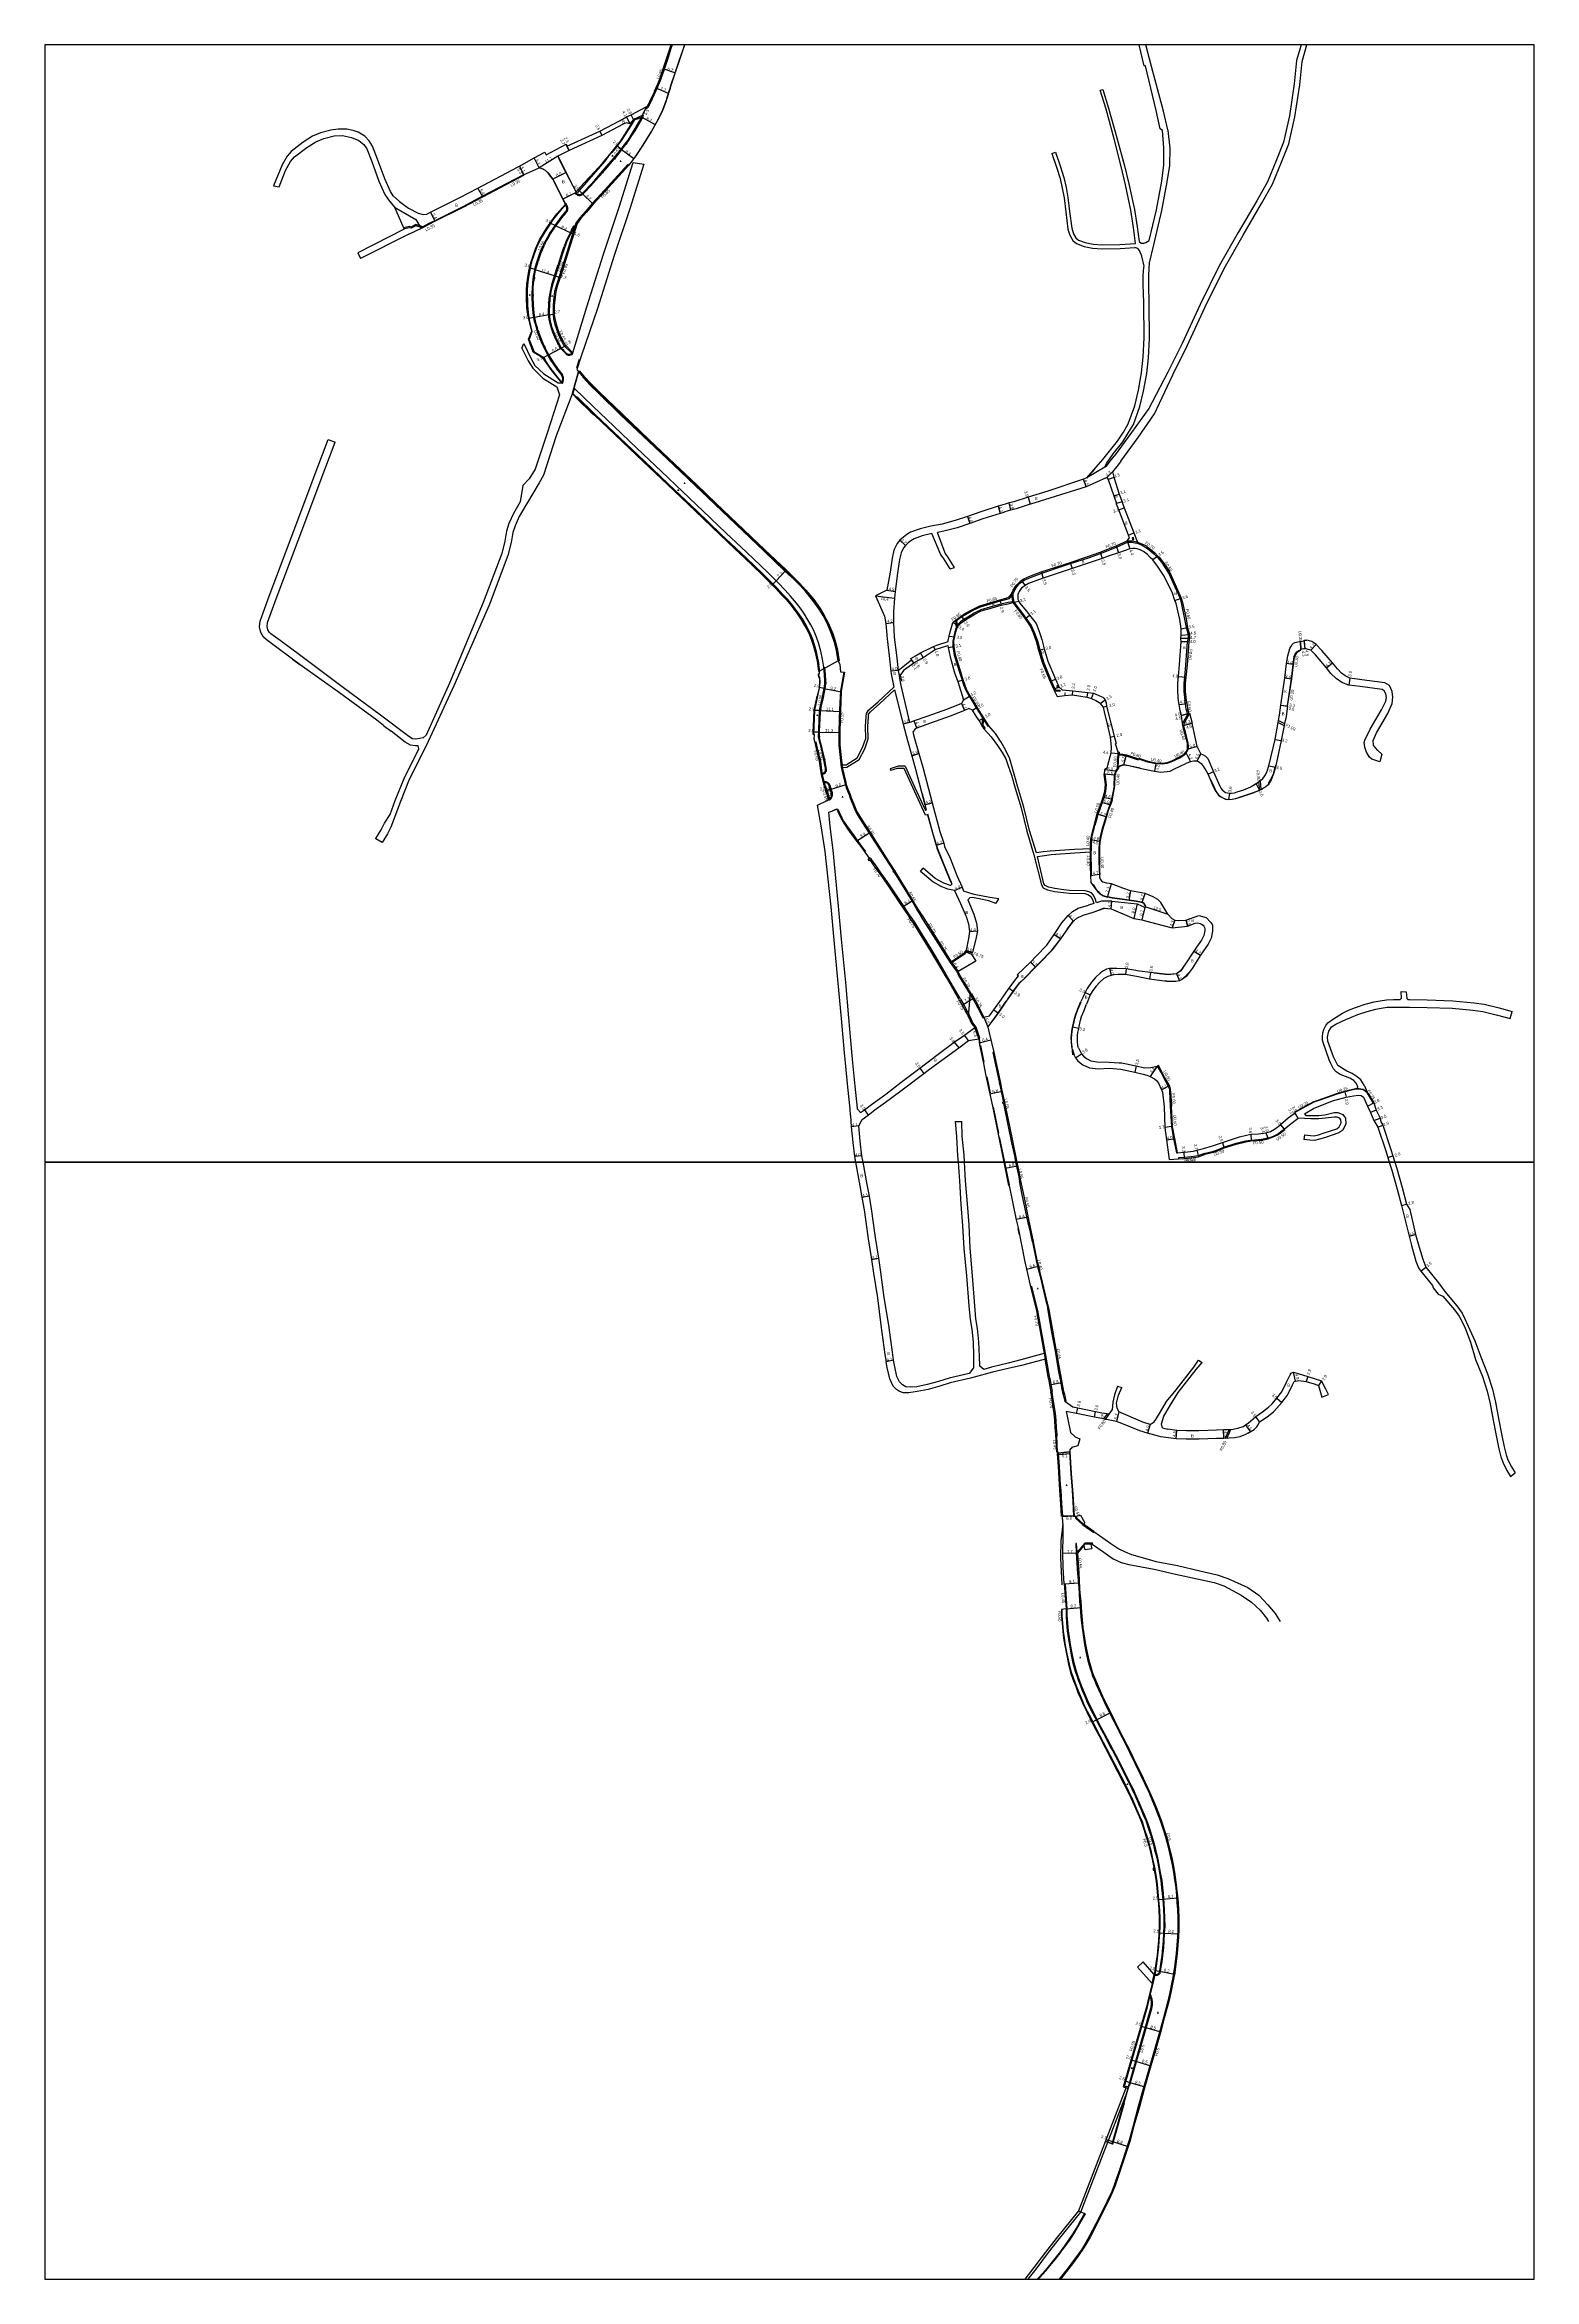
# Model space of a CAD drawing. Header units: metres. Extents: x -16001 to -12000, y -96000 to -93000.
# Drawn here: x -12800 to -12000, y -95400 to -94200 of the extents above; entities that cross this region are included whole.
import ezdxf

# ---------------------------------------------------------------- set-up
doc = ezdxf.new("R2010")
doc.units = ezdxf.units.M
doc.header["$LTSCALE"] = 2.5
for name, color, linetype in [('その他', 7, 'Continuous'), ('側溝・桝', 7, 'Continuous'), ('図郭', 7, 'Continuous'), ('幅員', 7, 'Continuous'), ('歩道・分離帯・安全施設', 7, 'Continuous'), ('舗装', 7, 'Continuous'), ('道路', 7, 'Continuous')]:
    doc.layers.add(name, color=color, linetype=linetype)
doc.styles.get("Standard").update_dxf_attribs({"font": ''})
doc.styles.add('YOKO_DECO', font='txt.shx', dxfattribs={"bigfont": 'extfont.shx'})
doc.styles.get('Standard').set_extended_font_data('@MS PGothic')

# ---------------------------------------------------------------- blocks, each defined once
blk = doc.blocks.new('910910')
blk.add_lwpolyline([(1, -1), (1, 1), (-1, 1), (-1, -1)], close=True)
for points in [[(-0.8, 0.8), (0.8, -0.8)], [(-0.8, -0.8), (0.8, 0.8)]]:
    blk.add_lwpolyline(points)

msp = doc.modelspace()

# ---------------------------------------------------------------- linework, layer by layer
at = {"layer": '側溝・桝'}
for points in [[(-12475.3, -94232.4), (-12474.4, -94230.8), (-12472.6, -94227), (-12470.8, -94222.7), (-12469.4, -94219.5), (-12469.1, -94218.7), (-12467.2, -94213.2), (-12465.2, -94207.2), (-12463.3, -94201.4), (-12462.9, -94200)], [(-12477.4, -94234.6), (-12476.9, -94234.3), (-12476.3, -94233.9), (-12475.8, -94233.3), (-12475.6, -94233), (-12475.6, -94233)], [(-12477.4, -94234.6), (-12476.6, -94233.2)], [(-12487.4, -94252.9), (-12486.3, -94251.4), (-12484.6, -94248.8), (-12482.9, -94246.2), (-12480, -94241.3), (-12478.4, -94238.3), (-12478.5, -94237.8)], [(-12493.5, -94260.8), (-12491.8, -94258.8), (-12489.6, -94256), (-12488, -94253.7), (-12487.8, -94253.5)], [(-12542.8, -94269.8), (-12542.8, -94269.8), (-12564.9, -94281.4), (-12575.4, -94287), (-12590.5, -94294.5), (-12593.7, -94296.1), (-12597, -94297.9)], [(-12506.7, -94275.8), (-12504.2, -94273), (-12500.5, -94268.9)], [(-12500, -94268.3), (-12498.9, -94267.1), (-12494.1, -94261.5), (-12494, -94261.4)], [(-12486.3, -94264.7), (-12486.8, -94264.3), (-12499.3, -94278.1)], [(-12515.3, -94279.7), (-12514.9, -94279.5)], [(-12515.3, -94279.7), (-12514.9, -94280.1), (-12514.3, -94280.5), (-12513.8, -94280.8), (-12513.4, -94280.8), (-12513.1, -94280.9), (-12512.5, -94280.9), (-12511.9, -94280.8), (-12511.2, -94280.5), (-12511.1, -94280.4)], [(-12499.3, -94278.1), (-12505.9, -94285.2), (-12509.6, -94289.5), (-12512.7, -94293.2)], [(-12510.6, -94279.9), (-12509.6, -94278.8), (-12507.2, -94276.3)], [(-12512.7, -94293.2), (-12514.7, -94295.8), (-12519.4, -94311), (-12523.3, -94323.4), (-12525.2, -94328.9), (-12526.2, -94332.5), (-12526.5, -94335.4), (-12527, -94340.1), (-12527, -94344.8), (-12526.7, -94347.2), (-12526.1, -94350.2), (-12524.4, -94354.8), (-12522.9, -94358.1), (-12521.3, -94361.4), (-12516.8, -94365.9), (-12516.4, -94365.5)], [(-12526.3, -94298.6), (-12525.5, -94297.4), (-12522.2, -94293), (-12521.2, -94291.7)], [(-12520.7, -94291.2), (-12519.9, -94290.2), (-12519.6, -94289.8), (-12519.4, -94289.5), (-12519.2, -94289.1), (-12519.1, -94288.7), (-12519.1, -94288.3), (-12519.1, -94287.8), (-12519.1, -94287.5), (-12519.2, -94287.2), (-12519.3, -94286.8), (-12519.5, -94286.4), (-12519.7, -94285.9), (-12519.9, -94285.3)], [(-12520.3, -94285.6), (-12519.9, -94285.3)], [(-12596.5, -94298), (-12597, -94297.9), (-12600.6, -94296.6), (-12603.3, -94298), (-12604, -94297.7), (-12607.3, -94298.3)], [(-12597.3, -94298.4), (-12600.6, -94297.2), (-12603.2, -94298.6), (-12604.1, -94298.3), (-12607, -94298.9)], [(-12534.7, -94315.7), (-12534.3, -94314.2), (-12533.5, -94312.1), (-12532, -94308.4), (-12531.5, -94307.5)], [(-12531.2, -94306.8), (-12531, -94306.3), (-12529.3, -94303.4), (-12528.3, -94301.6), (-12526.9, -94299.4), (-12526.8, -94299.2)], [(-12517, -94299.5), (-12517.5, -94300.3), (-12520.2, -94305.9), (-12521.1, -94308.4)], [(-12515.3, -94297.6), (-12515.5, -94297.5), (-12515.7, -94297.5), (-12515.8, -94297.5), (-12516, -94297.6), (-12516.1, -94297.7), (-12516.7, -94298.9)], [(-12536.9, -94324.8), (-12536.9, -94324.4), (-12536.5, -94322.2), (-12536, -94319.9), (-12535.3, -94317.6), (-12535, -94316.4)], [(-12524.6, -94318.8), (-12526.5, -94324.9), (-12527.8, -94328.9), (-12528.6, -94332.6), (-12529.2, -94336.3), (-12529.3, -94337.9)], [(-12521.3, -94309.1), (-12522, -94311), (-12524.3, -94318.1)], [(-12537.7, -94334.3), (-12537.7, -94333.4), (-12537.6, -94330.8), (-12537.4, -94328.2), (-12537, -94325.5)], [(-12534.9, -94353.4), (-12535.4, -94352), (-12535.8, -94350.4), (-12536.4, -94348.3), (-12536.9, -94345.4), (-12537.3, -94342.2), (-12537.5, -94339.5), (-12537.7, -94335.8), (-12537.7, -94335)], [(-12529.4, -94338.5), (-12529.4, -94339.4), (-12529.6, -94343.5), (-12529.4, -94346.4), (-12529.1, -94348.3), (-12528.7, -94349.8), (-12528, -94352), (-12527.9, -94352.4)], [(-12531.7, -94361.7), (-12532.7, -94359.5), (-12533.6, -94357.2), (-12534.7, -94354.3), (-12534.7, -94354.2)], [(-12527.6, -94353.1), (-12527.2, -94354.3), (-12526.2, -94356.8), (-12524.8, -94359.9), (-12524.4, -94360.6)], [(-12521.9, -94381.9), (-12521.5, -94380.9), (-12521.4, -94380.2), (-12521.3, -94379.8), (-12521.3, -94379.2), (-12521.3, -94378.7), (-12521.5, -94378.1), (-12521.7, -94377.5), (-12521.9, -94377.1), (-12522.2, -94376.6), (-12524, -94374.4), (-12526.4, -94371.1), (-12527.7, -94369.1), (-12528.9, -94367.1), (-12530.6, -94364.1), (-12531.4, -94362.3)], [(-12524, -94361.3), (-12523.3, -94362.8), (-12522.7, -94363.4), (-12520.2, -94365.9), (-12519.8, -94366.3), (-12519.4, -94366.5), (-12518.8, -94366.7), (-12518.4, -94366.7), (-12518, -94366.7), (-12517.6, -94366.6), (-12516.8, -94366.3), (-12516.6, -94366.1), (-12516.4, -94365.9), (-12516.3, -94365.7), (-12516.3, -94365.5)], [(-12516.3, -94365.5), (-12516.4, -94365.5)], [(-12511, -94378.2), (-12511.2, -94378.3), (-12511, -94378.5), (-12507, -94382.8), (-12502.8, -94387), (-12490.5, -94398.9), (-12475.6, -94413), (-12462.3, -94425.6), (-12450.6, -94436.8), (-12440.1, -94446.8), (-12413.6, -94471.9), (-12402.6, -94482.5), (-12399, -94485.9), (-12398.6, -94486.3), (-12398.5, -94486.2)], [(-12522.3, -94381.5), (-12521.9, -94381.9)], [(-12384.3, -94532.9), (-12384.1, -94532.8), (-12384.2, -94532.2), (-12384.4, -94530.8), (-12384.9, -94528.7), (-12385.5, -94526.1), (-12386.5, -94522.3), (-12387.5, -94519.5), (-12388.5, -94516.8), (-12390.3, -94513.2), (-12391.6, -94510.8), (-12392.7, -94508.9), (-12395.7, -94504.6), (-12399.1, -94500.1), (-12401.1, -94497.7), (-12403.7, -94495), (-12406.6, -94491.8), (-12414.3, -94484.1), (-12423.3, -94475.5), (-12428.6, -94470.5), (-12436.8, -94462.8), (-12449.8, -94450.3), (-12464.9, -94436), (-12477.9, -94423.6), (-12504.1, -94398.7), (-12506.1, -94396.8), (-12512.4, -94390.8), (-12514.1, -94389.1), (-12514.3, -94389.2)], [(-12280.7, -94494.9), (-12280.1, -94495.2), (-12279.3, -94493.5), (-12278.2, -94491.6), (-12277.4, -94490.5), (-12276.4, -94489.4), (-12275.2, -94488.4), (-12273.9, -94487.5), (-12270.6, -94486.1), (-12264.5, -94483.8), (-12252.8, -94479.9), (-12249.1, -94478.6), (-12239.5, -94475.5), (-12232.9, -94473.3), (-12224.3, -94469.8), (-12218.4, -94467.2), (-12217.2, -94467.2), (-12215.9, -94467.2), (-12214.5, -94467.5), (-12213.3, -94467.7), (-12211, -94468.6), (-12209.1, -94469.6), (-12208.3, -94470.2), (-12207.1, -94471), (-12204.3, -94473.4), (-12202.7, -94475), (-12202.7, -94475), (-12202.2, -94474.6)], [(-12218.6, -94466.5), (-12217.2, -94466.5), (-12215.8, -94466.5), (-12214.3, -94466.8), (-12213.1, -94467.1)], [(-12188.9, -94564.5), (-12186.1, -94559.6), (-12186.9, -94556.8), (-12187.3, -94553.9), (-12187.5, -94552.2), (-12188.1, -94547.4), (-12188.1, -94542.9), (-12187.7, -94539.6), (-12187.1, -94533.1), (-12186.2, -94520.6), (-12185.7, -94518.6), (-12185.8, -94516.9), (-12186.8, -94513), (-12187.6, -94508.5), (-12189.5, -94499.7), (-12190.1, -94497.5), (-12192, -94493.3), (-12196.3, -94483.8), (-12198.1, -94480.9), (-12200.1, -94477.9), (-12202, -94475.6), (-12202.7, -94475)], [(-12280.2, -94499.1), (-12282.5, -94499.5), (-12286.5, -94500.4), (-12292.5, -94502.1), (-12297.3, -94503.5), (-12300.8, -94505.3), (-12304.3, -94507.4), (-12306.4, -94508.7), (-12308.2, -94510), (-12310, -94511.7), (-12310.5, -94513.1), (-12310.7, -94513.5), (-12311.2, -94515.3), (-12311.6, -94516.7), (-12311.8, -94517.9), (-12312.3, -94520.1), (-12312.2, -94523.2), (-12311.5, -94527.8), (-12308.8, -94536.5), (-12307.3, -94541.3), (-12306.5, -94543.8), (-12305.2, -94546.9), (-12303.5, -94549.9), (-12302.1, -94552.2), (-12299.7, -94556.1), (-12297.8, -94559.2), (-12296.3, -94561.5), (-12296.2, -94561.8), (-12295.8, -94562.4), (-12293.5, -94566), (-12293, -94565.7)], [(-12282.1, -94497.5), (-12286.8, -94498.8), (-12292.3, -94500.4), (-12297.6, -94502.1), (-12301.5, -94503.9), (-12305.5, -94506.1), (-12307.5, -94507.3), (-12308.7, -94508.2), (-12310.3, -94509.4)], [(-12282.1, -94497.5), (-12280.2, -94495.3), (-12280.1, -94495.1)], [(-12280.7, -94495.9), (-12280.7, -94495.9), (-12280.7, -94496), (-12280.5, -94497.5), (-12280.2, -94499.1), (-12280.1, -94499.6)], [(-12280.1, -94495.2), (-12280, -94496), (-12279.8, -94497.4), (-12279.5, -94499.4), (-12274.3, -94506.1), (-12273, -94508), (-12270.3, -94511.9), (-12268.6, -94515.5), (-12266.9, -94520.1), (-12265.6, -94524.9), (-12263.5, -94531.9), (-12259.4, -94541.7), (-12257.5, -94545.9), (-12257.2, -94546.5), (-12254.8, -94546.7), (-12254.9, -94547.3), (-12257.6, -94547.2)], [(-12310.9, -94509.1), (-12310.5, -94513.1)], [(-12310.3, -94509.4), (-12310, -94511.7)], [(-12125.8, -94520.5), (-12125.6, -94524.9)], [(-12125.5, -94520.5), (-12125.3, -94524.8)], [(-12380.5, -94542.3), (-12380.5, -94541.8), (-12380.7, -94538), (-12381, -94534.5), (-12381.5, -94534.6)], [(-12132.5, -94555.2), (-12130.3, -94540.5), (-12129.3, -94532.8), (-12128.8, -94528.9)], [(-12125.5, -94525.2), (-12125.3, -94525.1), (-12125.3, -94524.8)], [(-12383.2, -94557), (-12383, -94555.8), (-12382, -94551.4), (-12381.2, -94547.7), (-12380.8, -94545.9), (-12380.5, -94543.3), (-12380.5, -94543)], [(-12370.9, -94537), (-12372.7, -94547), (-12373, -94553.2), (-12373.4, -94561.7), (-12373.5, -94570.1), (-12373.5, -94576.2), (-12372.6, -94584.5), (-12372.4, -94586.7), (-12372, -94588.7), (-12371.4, -94591.9)], [(-12383.9, -94571.3), (-12383.8, -94568.5), (-12383.5, -94562.2), (-12383.4, -94558.1), (-12383.3, -94557.7)], [(-12185.6, -94559.1), (-12185.5, -94559.7), (-12188.3, -94564.7), (-12188.2, -94565.6), (-12188.4, -94565.6)], [(-12381.2, -94583.4), (-12381.4, -94582.4), (-12382.5, -94577.9), (-12383.8, -94572.5), (-12383.9, -94571.9)], [(-12296.3, -94561.5), (-12296.7, -94565.5)], [(-12295.8, -94562.4), (-12296.1, -94565.3)], [(-12294.9, -94567.1), (-12295.6, -94566), (-12296.1, -94565.3)], [(-12294.9, -94567.1), (-12295.4, -94567.5)], [(-12190.6, -94582.5), (-12188.3, -94581.1), (-12187.3, -94580.2), (-12186.5, -94579), (-12186.2, -94578), (-12186.2, -94576.5), (-12186.3, -94575.1), (-12187.8, -94569.1)], [(-12187.8, -94569.1), (-12188.8, -94565.7)], [(-12137.6, -94564), (-12134.4, -94565.6)], [(-12137.4, -94562.9), (-12134.1, -94564.6)], [(-12380.8, -94597.6), (-12381.4, -94595.7), (-12381.4, -94595.7), (-12381.4, -94595.6), (-12382.3, -94591.9), (-12382.8, -94588.4), (-12383.2, -94584.7), (-12384.2, -94581), (-12385.7, -94574.6), (-12386.3, -94574.7)], [(-12223.5, -94579.9), (-12223.6, -94579.9), (-12224.1, -94589)], [(-12223.5, -94588.1), (-12223.1, -94581.4), (-12223, -94580.8)], [(-12223.1, -94581.4), (-12221, -94581.6), (-12219.2, -94581.9), (-12212.7, -94584.1), (-12212.5, -94583.5)], [(-12212.5, -94583.5), (-12212.4, -94583.2), (-12207.6, -94584.7), (-12203.2, -94585.6), (-12199.8, -94585.8), (-12197.2, -94585.5), (-12194.7, -94584.6), (-12190.6, -94582.5)], [(-12382.3, -94591.8), (-12381.6, -94591.5), (-12381.2, -94591.3), (-12380.9, -94591.2), (-12380.7, -94590.9), (-12380.4, -94590.5), (-12380.2, -94590.1), (-12380.2, -94589.7), (-12380.1, -94589.3), (-12380.3, -94588.4), (-12380.5, -94587), (-12380.9, -94584.9), (-12381, -94584.1)], [(-12377.3, -94600.9), (-12378.2, -94597.8), (-12378.4, -94597.5), (-12378.5, -94597.1), (-12378.7, -94596.9), (-12378.9, -94596.7), (-12379.2, -94596.4), (-12379.5, -94596.2), (-12380, -94596), (-12380.3, -94595.9), (-12380.7, -94595.8), (-12381.4, -94595.8)], [(-12371.6, -94588.1), (-12371.8, -94586.8)], [(-12371.4, -94591.9), (-12370.5, -94595.5), (-12370, -94597.5), (-12369.3, -94599.5), (-12368, -94602.9)], [(-12230.2, -94601), (-12229.8, -94597.5), (-12230.5, -94591.7), (-12231, -94591.7)], [(-12226.8, -94605.9), (-12226.6, -94605.1), (-12226, -94601.9), (-12225.3, -94598), (-12225.1, -94592.3), (-12224.5, -94590.4), (-12223.9, -94589.4), (-12223.2, -94588.4), (-12223.5, -94588.1)], [(-12148.1, -94595.9), (-12147.5, -94600.5)], [(-12147.3, -94595.4), (-12146.8, -94600)], [(-12380.8, -94597.6), (-12379.8, -94600.6), (-12379, -94603.4)], [(-12379.1, -94605.3), (-12378.8, -94605.7), (-12378.3, -94605.3), (-12377.8, -94604.9), (-12377.3, -94604.2), (-12377, -94603.6), (-12376.9, -94603.1), (-12376.9, -94602.7), (-12376.9, -94602.2), (-12377.1, -94601.6)], [(-12378.5, -94604.9), (-12379, -94603.4)], [(-12368, -94602.9), (-12367.4, -94604.6), (-12366, -94608.1), (-12364.9, -94610.9), (-12364.2, -94612.3), (-12363.6, -94613.4), (-12356, -94625.3), (-12348.5, -94637), (-12344.2, -94643.6), (-12344, -94643.8)], [(-12234.2, -94613.2), (-12233.6, -94611.4), (-12231.9, -94606.8), (-12231, -94604.2), (-12230.2, -94601)], [(-12227.2, -94605.8), (-12228, -94608.1), (-12229.1, -94611.2), (-12230.1, -94614.6)], [(-12237.9, -94643.4), (-12238, -94634.2), (-12237.9, -94631.9), (-12237.9, -94629.2), (-12237.7, -94627), (-12237.2, -94624.2), (-12236.4, -94620.9), (-12236, -94619.2)], [(-12235.9, -94619.2), (-12235.2, -94616.6), (-12234.2, -94613.2)], [(-12230.1, -94614.6), (-12232.2, -94621.6), (-12233.3, -94626.1), (-12233.6, -94627.7)], [(-12238.4, -94633.4), (-12238.3, -94631.9), (-12238.3, -94631.8)], [(-12233.6, -94645.7), (-12233.2, -94645.7), (-12233.3, -94643.5), (-12233.4, -94637.5), (-12233.4, -94631.5), (-12233.2, -94627.7)], [(-12347.9, -94648.8), (-12348, -94648.8), (-12348.4, -94648.2), (-12351.3, -94644.2), (-12353.9, -94640.5), (-12356.1, -94637.4)], [(-12238.3, -94646.3), (-12237.9, -94646.2), (-12237.9, -94643.4)], [(-12334.1, -94669.3), (-12335.5, -94667.2), (-12340.1, -94660.4), (-12345.5, -94652.2), (-12347.9, -94648.8)], [(-12343.6, -94644.7), (-12338.1, -94653.7), (-12333.3, -94661.6), (-12331.2, -94665.1), (-12329.6, -94667.7)], [(-12329.6, -94667.7), (-12329.3, -94668.1), (-12329.4, -94668.1), (-12313.7, -94692.9), (-12310, -94698.1), (-12309.2, -94699.9), (-12302.9, -94710.1)], [(-12308.1, -94712.6), (-12308.6, -94711.8), (-12312.4, -94705.2), (-12315.1, -94700.6), (-12318.6, -94694.6), (-12321.7, -94689.1), (-12323.9, -94685.5), (-12328.6, -94678), (-12332.6, -94671.6), (-12334.1, -94669.3)], [(-12312.1, -94692.4), (-12305.7, -94688.1), (-12305.2, -94687.3)], [(-12304.9, -94687.4), (-12302.2, -94688.4)], [(-12304.8, -94686.7), (-12301.9, -94687.7)], [(-12313.1, -94692.5), (-12309.4, -94697.7)], [(-12308.1, -94712.6), (-12306.5, -94715.3), (-12304.7, -94718.6)], [(-12302.9, -94710.1), (-12301.7, -94712.2), (-12300.3, -94714.6)], [(-12300.3, -94714.6), (-12298.8, -94717.3), (-12296.2, -94722.5), (-12295.6, -94722.2)], [(-12303.7, -94720.5), (-12304.4, -94719.1), (-12304.7, -94718.6)], [(-12297.7, -94733.5), (-12299.8, -94727.6), (-12301.6, -94725.3), (-12303.7, -94720.5)], [(-12297.7, -94733.5), (-12298.4, -94733.8), (-12300.5, -94727.8)], [(-12290.2, -94741), (-12290.8, -94741.2), (-12287.4, -94756.9), (-12287.2, -94757.8)], [(-12195.3, -94761.9), (-12195.4, -94760.8), (-12196, -94759), (-12198.6, -94754.4), (-12199.8, -94751.9), (-12201.9, -94748.2), (-12202.5, -94748.5)], [(-12287.1, -94758.5), (-12285.3, -94767.3), (-12285.2, -94767.8)], [(-12195.9, -94761.9), (-12195.5, -94770.1)], [(-12096, -94760.7), (-12100.5, -94761.8), (-12106.2, -94763.4), (-12111.2, -94765.1), (-12116.3, -94766.9), (-12118.5, -94767.7), (-12120.5, -94768.8), (-12124.5, -94770.9), (-12128.7, -94773.2), (-12128.6, -94773.4)], [(-12094.9, -94760.6), (-12094.9, -94760.6), (-12095.5, -94760.6), (-12096, -94760.7)], [(-12089.7, -94762.6), (-12090.8, -94761.8), (-12091.9, -94761.1), (-12093.2, -94760.8), (-12094.9, -94760.6)], [(-12089.8, -94762.8), (-12090.9, -94762), (-12092, -94761.3), (-12093.2, -94761), (-12094.9, -94760.9)], [(-12086.1, -94768.3), (-12086.3, -94768.4), (-12089.6, -94763.1), (-12089.8, -94762.8)], [(-12285, -94768.6), (-12282.5, -94780.9), (-12280.7, -94789.7), (-12279.2, -94796.7)], [(-12191.6, -94795.1), (-12193.1, -94787.4), (-12194.3, -94780.9), (-12194.9, -94770.1)], [(-12155.1, -94788.7), (-12152.2, -94788.2), (-12146.6, -94787.7), (-12143.2, -94787.1)], [(-12134.3, -94782.3), (-12134, -94782.7), (-12135.8, -94784.1), (-12137.6, -94785.4), (-12139.5, -94786.3), (-12141.3, -94787.1), (-12143, -94787.6)], [(-12279, -94797.8), (-12278.6, -94800)], [(-12278.6, -94800), (-12277.1, -94807.1), (-12276.5, -94810.2)], [(-12176.3, -94795.3), (-12177.7, -94795.7), (-12180.5, -94796.7), (-12184.2, -94797.3), (-12188.1, -94797.6), (-12191.1, -94797.8), (-12191.1, -94798.3)], [(-12176.2, -94795.7), (-12171.4, -94794.5), (-12166.5, -94792.4), (-12160.1, -94790.4), (-12155, -94789.2)], [(-12271.5, -94834.3), (-12272.4, -94830.1), (-12275, -94817.6), (-12276.5, -94810.2), (-12275.9, -94810.1)], [(-12271.2, -94835.1), (-12269.6, -94842.8), (-12269.5, -94842.9), (-12269.2, -94844.8), (-12268.5, -94848.3), (-12267.7, -94851.9), (-12267.5, -94852.9)], [(-12267.5, -94852.9), (-12266.8, -94856.1), (-12265.9, -94859.5)], [(-12265.9, -94859.5), (-12264.7, -94864.6), (-12262.3, -94874.5), (-12261.3, -94878.4)], [(-12260.2, -94916.1), (-12262, -94905.8), (-12262.6, -94902.8), (-12266.7, -94879.7), (-12269.9, -94866.8), (-12270.6, -94867)], [(-12260.9, -94878.4), (-12261.5, -94878.5), (-12259.4, -94890.5), (-12257.4, -94901.6), (-12255.5, -94912.6), (-12255, -94915.2)], [(-12263.3, -94902.9), (-12262.7, -94905.9)], [(-12260.2, -94916.1), (-12259.7, -94919.5), (-12259, -94923.3)], [(-12255, -94915.2), (-12254.3, -94918.5), (-12253.7, -94922.3)], [(-12256.6, -94942.7), (-12256.8, -94938.8), (-12257.2, -94934.9), (-12257.8, -94930.7), (-12258.5, -94926.2), (-12259, -94923.3)], [(-12253.7, -94922.3), (-12253.6, -94922.6), (-12253.4, -94923.8), (-12253, -94925), (-12252.8, -94925.8), (-12252.2, -94928.7)], [(-12257, -94947.3), (-12256.3, -94947.3), (-12256.3, -94946.2), (-12256.6, -94942.7)], [(-12229.4, -94935.3), (-12231.3, -94938)], [(-12228.5, -94935.4), (-12230.5, -94938.2)], [(-12166, -94948.4), (-12163.8, -94943.8)], [(-12165.1, -94948.4), (-12162.9, -94943.7)], [(-12256, -94955.8), (-12256.5, -94947.3)], [(-12246.6, -94990.1), (-12246.4, -94991.3), (-12242.5, -94994.8), (-12236.6, -94999)], [(-12246.1, -94990.1), (-12245.9, -94991), (-12242.1, -94994.4)], [(-12236.6, -94999), (-12236.5, -94998.5)], [(-12237.3, -95004.6), (-12241.4, -95004.6), (-12245.5, -95009.5), (-12245.8, -95004.8), (-12246.3, -95004.9), (-12246, -95009.8), (-12245.3, -95020.9), (-12245, -95024.5), (-12244.7, -95029), (-12244.5, -95031.5), (-12244.2, -95036), (-12243.9, -95039), (-12243.7, -95042), (-12243.3, -95046), (-12242.9, -95050.1), (-12241.6, -95059.1), (-12240.8, -95062.8), (-12239.8, -95067.8), (-12238.9, -95070.7), (-12238.5, -95072), (-12237.9, -95074), (-12237.2, -95075.9), (-12236.2, -95078.3), (-12235.3, -95080.6), (-12233, -95085.6), (-12231.6, -95088.7), (-12230.5, -95091.1), (-12225.9, -95100.2), (-12221.4, -95109), (-12217.4, -95117), (-12215.7, -95120.6), (-12214.5, -95122.8), (-12213.2, -95125.6), (-12211.6, -95128.8), (-12207.1, -95138.4), (-12205, -95143.3), (-12203.6, -95146.6), (-12202.7, -95148.9), (-12200.9, -95153.7), (-12199.3, -95158.5), (-12198.3, -95161.8), (-12197.3, -95165.2), (-12196.2, -95169.5), (-12195.3, -95173.5), (-12194.5, -95177.4), (-12193.8, -95181.4), (-12193.2, -95185.4), (-12192.6, -95189.7), (-12192.2, -95194), (-12191.9, -95197.9), (-12191.6, -95201.4), (-12191.4, -95205.9), (-12191.4, -95209.4), (-12191.5, -95211.9), (-12191.6, -95216.1), (-12191.9, -95220.5), (-12192.3, -95225), (-12192.8, -95229.5), (-12193.4, -95233.5), (-12193.7, -95235.5), (-12194.1, -95237.9), (-12194.8, -95241.4), (-12195.7, -95245.8), (-12196.2, -95248.3), (-12196.8, -95250.7), (-12199.2, -95259.6), (-12201.3, -95267.3), (-12204.1, -95277.3), (-12206.8, -95286.6), (-12210, -95297.7), (-12212.7, -95307.2), (-12215.5, -95317.5), (-12217.6, -95325.3), (-12221.4, -95337), (-12223.4, -95342.9), (-12224.5, -95346.2), (-12225.8, -95350), (-12227.3, -95353.7), (-12228.6, -95356.5), (-12230.2, -95359.7), (-12232.2, -95363.7), (-12233.3, -95365.9), (-12235.4, -95370.2), (-12237.2, -95373.6), (-12238.9, -95376.7), (-12240.8, -95380.2), (-12242.1, -95382.4), (-12243.2, -95384.1), (-12244.4, -95385.8), (-12245.6, -95387.5), (-12248, -95390.6), (-12250.4, -95393.9), (-12255.2, -95400)], [(-12241.9, -95005.9), (-12241.2, -95005), (-12237.4, -95005)], [(-12237.3, -95004.6), (-12237.4, -95005)], [(-12252.5, -95026.6), (-12252, -95026.6), (-12251.1, -95040), (-12251, -95043.6), (-12250.7, -95047.4), (-12250.3, -95051.7), (-12249.8, -95055.3), (-12249.2, -95059.1), (-12248.4, -95063.7), (-12247.3, -95069), (-12246.1, -95073.4), (-12245, -95076.7), (-12243.5, -95080.5), (-12242.3, -95083.7), (-12240.9, -95087.1), (-12239.5, -95090.4), (-12237.7, -95093.9), (-12235.6, -95097.9), (-12232.9, -95103.1), (-12231, -95106.7), (-12223, -95121.9), (-12217.7, -95132.5), (-12215.7, -95136.5), (-12214, -95140.2), (-12212.2, -95144.1), (-12210.9, -95147.1), (-12209.6, -95150.4), (-12208.2, -95153.5), (-12206.9, -95157.4), (-12205.6, -95161.5), (-12204.2, -95166.1), (-12203.4, -95169.2), (-12202.4, -95173.6), (-12201.6, -95177.5), (-12200.9, -95181.5), (-12200.1, -95185.9), (-12199.7, -95189.6), (-12199.3, -95192.8), (-12198.9, -95198.1), (-12198.7, -95201.6), (-12198.6, -95205.9), (-12198.5, -95210.5), (-12198.7, -95214.2), (-12199, -95218.5), (-12199.2, -95221.9), (-12199.7, -95226.3), (-12200.1, -95229.5), (-12200.5, -95232.2), (-12200.9, -95234.7), (-12200.9, -95235), (-12201.1, -95235.4), (-12201.2, -95235.8), (-12201.4, -95236.1), (-12201.7, -95236.4), (-12202.1, -95236.7), (-12202.5, -95236.8), (-12203, -95236.9), (-12203.8, -95237)], [(-12219.1, -95296.6), (-12220, -95296.3), (-12207.7, -95253.7), (-12206.6, -95249.1), (-12204.7, -95241.2), (-12203.7, -95236.4), (-12203.3, -95234.3), (-12202.9, -95231.8), (-12202.5, -95229.2), (-12202.1, -95226), (-12201.7, -95221.7), (-12201.4, -95218.4), (-12201.2, -95214.1), (-12201, -95210.4), (-12201, -95206), (-12201.2, -95201.7), (-12201.4, -95198.3), (-12201.8, -95194), (-12202.2, -95189.9), (-12202.6, -95186.2), (-12203.3, -95181.9), (-12204, -95177.9), (-12204.8, -95174.2), (-12205.8, -95169.8), (-12206.6, -95166.8), (-12207.9, -95162.2), (-12209.3, -95158.2), (-12210.5, -95154.4), (-12211.9, -95151.3), (-12213.2, -95148), (-12214.5, -95145.1), (-12216.2, -95141.3), (-12218, -95137.6), (-12219.9, -95133.6), (-12233.3, -95108), (-12235.2, -95104.4), (-12237.9, -95099.1), (-12239.9, -95095), (-12241.7, -95091.5), (-12243.2, -95088), (-12244.6, -95084.6), (-12245.8, -95081.4), (-12247.3, -95077.6), (-12248.5, -95074.1), (-12249.7, -95069.6), (-12250.8, -95064.1), (-12251.7, -95059.5), (-12252.3, -95055.6), (-12252.8, -95051.9), (-12253.2, -95047.7), (-12253.5, -95043.8), (-12253.5, -95040.2)], [(-12205.3, -95241.2), (-12204.2, -95236.4)], [(-12217.6, -95295.5), (-12217.2, -95295.6), (-12205.4, -95254.5), (-12205.3, -95253.8), (-12205.2, -95253.3), (-12205.1, -95252.7), (-12205, -95251.7), (-12205, -95251.1), (-12205.1, -95250.6), (-12205.2, -95250), (-12205.3, -95249.4), (-12205.5, -95248.9), (-12205.8, -95247.9), (-12206.1, -95247.1)], [(-12271.9, -95400), (-12267.6, -95394.6), (-12261.5, -95386.3), (-12255.7, -95378.9), (-12243.6, -95363.9), (-12241.6, -95358.7), (-12219.3, -95301.3)], [(-12226.8, -95327.2), (-12226.4, -95327.3), (-12220, -95305.3), (-12220.4, -95305.2)], [(-12253.2, -95384), (-12251.6, -95381.8), (-12249.5, -95378.9), (-12247.3, -95375.5), (-12244.9, -95371.7), (-12243.3, -95368.8), (-12241.1, -95364.8), (-12241.5, -95364.6)], [(-12266.4, -95400), (-12265.6, -95399.1), (-12262.3, -95395.4), (-12260.1, -95392.7), (-12257.1, -95389.1), (-12254.1, -95385.2), (-12253.7, -95384.6)]]:
    msp.add_lwpolyline(points, dxfattribs=at)
for points in [[(-12475.8, -94232.1), (-12475.3, -94232.4), (-12475.6, -94233), (-12476.1, -94232.7)], [(-12487.4, -94252.9), (-12487.8, -94253.5), (-12488.2, -94253.2), (-12487.8, -94252.6)], [(-12500, -94268.3), (-12500.5, -94268.9), (-12500.9, -94268.6), (-12500.4, -94268)], [(-12493.5, -94260.8), (-12494, -94261.4), (-12494.4, -94261.1), (-12493.9, -94260.5)], [(-12510.6, -94279.9), (-12511.1, -94280.4), (-12511.5, -94280), (-12511, -94279.5)], [(-12506.7, -94275.8), (-12507.2, -94276.3), (-12507.6, -94275.9), (-12507.1, -94275.4)], [(-12520.7, -94291.2), (-12521.2, -94291.7), (-12521.5, -94291.4), (-12521.1, -94290.9)], [(-12531.2, -94306.8), (-12531.5, -94307.5), (-12532, -94307.3), (-12531.7, -94306.6)], [(-12526.3, -94298.6), (-12526.8, -94299.2), (-12527.2, -94298.9), (-12526.8, -94298.3)], [(-12516.6, -94299.7), (-12517, -94299.5), (-12516.7, -94298.9), (-12516.3, -94299.2)], [(-12534.7, -94315.7), (-12535, -94316.4), (-12535.4, -94316.3), (-12535.2, -94315.6)], [(-12524.3, -94318.1), (-12523.8, -94318.3), (-12524.1, -94319), (-12524.6, -94318.8)], [(-12521.1, -94308.4), (-12520.6, -94308.6), (-12520.8, -94309.3), (-12521.3, -94309.1)], [(-12536.9, -94324.8), (-12537, -94325.5), (-12537.5, -94325.4), (-12537.4, -94324.7)], [(-12537.7, -94334.3), (-12537.7, -94335), (-12538.2, -94335), (-12538.2, -94334.3)], [(-12529.3, -94337.9), (-12528.8, -94337.9), (-12528.9, -94338.6), (-12529.4, -94338.5)], [(-12534.9, -94353.4), (-12534.7, -94354.2), (-12535.2, -94354.3), (-12535.4, -94353.6)], [(-12527.2, -94353), (-12527.6, -94353.1), (-12527.9, -94352.4), (-12527.4, -94352.2)], [(-12531.7, -94361.7), (-12531.4, -94362.3), (-12531.9, -94362.5), (-12532.2, -94361.9)], [(-12523.6, -94361.1), (-12524, -94361.3), (-12524.4, -94360.6), (-12524, -94360.4)], [(-12215, -94465.7), (-12215.2, -94464.7), (-12216, -94464.8), (-12215.8, -94465.8)], [(-12380.5, -94542.3), (-12380.5, -94543), (-12381, -94543), (-12381, -94542.3)], [(-12256.4, -94544.4), (-12256, -94545.3), (-12255.3, -94544.9), (-12255.7, -94544)], [(-12383.2, -94557), (-12383.3, -94557.7), (-12383.8, -94557.6), (-12383.7, -94556.9)], [(-12384.3, -94571.3), (-12383.9, -94571.3), (-12383.9, -94571.9), (-12384.4, -94571.9)], [(-12381.2, -94583.4), (-12381, -94584.1), (-12381.5, -94584.2), (-12381.6, -94583.5)], [(-12377.3, -94600.9), (-12377.1, -94601.6), (-12377.6, -94601.7), (-12377.8, -94601.1)], [(-12357.7, -94637.3), (-12356.7, -94636.6), (-12356.1, -94637.4), (-12357, -94638.2)], [(-12343.1, -94644.3), (-12343.9, -94644.8), (-12344.4, -94644), (-12343.6, -94643.5)], [(-12313.1, -94692.5), (-12312.6, -94693.1), (-12312, -94692.7), (-12312.1, -94692.4), (-12312.4, -94692)], [(-12305.6, -94687.1), (-12305.2, -94687.3), (-12305, -94687.5), (-12304.9, -94687.4), (-12304.5, -94686.8), (-12304.8, -94686.7), (-12305.2, -94686.4)], [(-12286.5, -94758.4), (-12287.1, -94758.5), (-12287.2, -94757.8), (-12286.7, -94757.7)], [(-12284.5, -94768.5), (-12285.3, -94768.7), (-12285.5, -94767.9), (-12284.6, -94767.7)], [(-12278.7, -94796.6), (-12279.2, -94796.7), (-12279, -94797.8), (-12278.5, -94797.6)], [(-12271, -94834.2), (-12271.5, -94834.3), (-12271.4, -94835.1), (-12270.8, -94835)], [(-12218.3, -95297.6), (-12219.3, -95297.3), (-12219, -95296.3), (-12218, -95296.6)], [(-12253.6, -95383.7), (-12253.2, -95384), (-12253.7, -95384.6), (-12254, -95384.3)]]:
    msp.add_lwpolyline(points, close=True, dxfattribs=at)
at = {"layer": '側溝・桝', "flags": 128}
for points in [[(-12128.8, -94528.9), (-12128.3, -94527.8), (-12127.8, -94527), (-12127.3, -94526.3), (-12126.3, -94525.5), (-12125.5, -94525.2)], [(-12235.9, -94619.2), (-12236.4, -94619.1)]]:
    msp.add_lwpolyline(points, dxfattribs=at)
at = {"layer": '図郭'}
for points in [[(-12800, -94800), (-12000, -94800), (-12000, -94200), (-12800, -94200)], [(-12800, -95400), (-12000, -95400), (-12000, -94800), (-12800, -94800)]]:
    msp.add_lwpolyline(points, close=True, dxfattribs=at)
at = {"layer": '幅員'}
for points in [[(-12471.7, -94223.2), (-12465.1, -94226.1)], [(-12461.5, -94215.1), (-12467.8, -94213)], [(-12479.2, -94238.1), (-12476.6, -94233.2)], [(-12501.8, -94246.4), (-12500.7, -94248.7)], [(-12487.5, -94238.8), (-12485.8, -94242.5)], [(-12483.8, -94240.2), (-12485.1, -94237.7)], [(-12479.3, -94239), (-12472.2, -94242.9)], [(-12524.5, -94259.9), (-12534.4, -94266.2)], [(-12518.4, -94256.8), (-12520, -94253.5)], [(-12518.4, -94256.8), (-12519.5, -94254.5)], [(-12490.4, -94256.1), (-12492.7, -94254.3)], [(-12490.4, -94256.1), (-12483.6, -94261.1)], [(-12545, -94265.2), (-12542.6, -94270.1)], [(-12545, -94265.2), (-12542.8, -94269.8)], [(-12534.4, -94266.2), (-12537.2, -94260.7)], [(-12520, -94268.6), (-12527.1, -94272.2)], [(-12564.7, -94281.7), (-12567.3, -94277)], [(-12514.5, -94279.3), (-12521.7, -94283)], [(-12513.5, -94277.8), (-12511.3, -94279.9)], [(-12511.3, -94279.9), (-12505.4, -94285.6)], [(-12592.8, -94290), (-12590.4, -94294.8)], [(-12525.9, -94297.1), (-12528.6, -94295.9)], [(-12525.9, -94297.1), (-12517.4, -94301.1)], [(-12517.4, -94301.1), (-12515.9, -94301.8)], [(-12536.7, -94320.7), (-12539.6, -94319.9)], [(-12536.7, -94320.7), (-12525.8, -94324.2)], [(-12525.8, -94324.2), (-12523.2, -94325.1)], [(-12537.2, -94346.5), (-12540.1, -94347)], [(-12529, -94345), (-12537.2, -94346.5)], [(-12529, -94345), (-12526.3, -94344.5)], [(-12532.4, -94368.2), (-12529.7, -94366.7)], [(-12529.7, -94366.7), (-12522.6, -94363)], [(-12522.6, -94363), (-12520.1, -94361.6)], [(-12240.6, -94437.5), (-12242.1, -94433.3)], [(-12229.5, -94432.5), (-12226.5, -94429.4)], [(-12228.9, -94433.5), (-12225.9, -94432.3)], [(-12288, -94447.8), (-12286.8, -94451.8)], [(-12281.1, -94449.9), (-12282.1, -94446.1)], [(-12271.8, -94443), (-12270.7, -94446.7)], [(-12225.8, -94442.3), (-12222.9, -94441.3)], [(-12221.4, -94445.4), (-12224.4, -94446.4)], [(-12223.2, -94449.7), (-12220.3, -94448.7)], [(-12304.4, -94453.3), (-12303.1, -94457.1)], [(-12218, -94463.3), (-12215.1, -94462.2)], [(-12340.7, -94466.1), (-12337.7, -94469)], [(-12233.1, -94472.6), (-12232, -94475.9)], [(-12224.6, -94469.2), (-12223.3, -94472.8)], [(-12218.6, -94466.5), (-12217.3, -94470.7)], [(-12202.2, -94474.6), (-12204.9, -94476.7)], [(-12407.2, -94487.9), (-12409, -94489.7)], [(-12407.2, -94487.9), (-12402.2, -94482.6)], [(-12275.6, -94487.8), (-12273.5, -94490.5)], [(-12264.8, -94483.1), (-12263.7, -94486.4)], [(-12249.3, -94478), (-12248.2, -94481.3)], [(-12353.9, -94495.9), (-12343.6, -94497.3)], [(-12347.7, -94493), (-12343.2, -94493.7)], [(-12287, -94498.1), (-12286.4, -94501)], [(-12280.1, -94499.6), (-12276.9, -94498.8)], [(-12193, -94498.5), (-12189.6, -94497.3)], [(-12348.2, -94510.8), (-12344.1, -94510.3)], [(-12309.5, -94512.1), (-12312.3, -94510.2)], [(-12307.8, -94506.8), (-12306, -94509.2)], [(-12273.5, -94508.4), (-12271.1, -94506.4)], [(-12321.8, -94524.8), (-12322.6, -94523.2)], [(-12314.7, -94523.7), (-12311.6, -94523.2)], [(-12314.2, -94517.6), (-12311.2, -94518)], [(-12189.8, -94518.7), (-12185.1, -94518.7)], [(-12189.6, -94513.6), (-12186.2, -94512.9)], [(-12189.6, -94517.1), (-12185.2, -94516.8)], [(-12185.6, -94520.7), (-12189.6, -94520.7)], [(-12123, -94524.5), (-12123.6, -94519.7)], [(-12123, -94524.5), (-12123.5, -94520.2)], [(-12120.1, -94525.1), (-12117.1, -94522.1)], [(-12341.6, -94536), (-12345.6, -94536.4)], [(-12341.6, -94536), (-12341, -94539.5)], [(-12333.2, -94531.9), (-12334.8, -94529.7)], [(-12333.2, -94531.9), (-12334.4, -94530.3)], [(-12328.3, -94529.1), (-12329.7, -94526.5)], [(-12266.3, -94525.1), (-12263.3, -94524.5)], [(-12129.6, -94532.8), (-12133, -94532.3)], [(-12111.6, -94534.7), (-12108.3, -94532)], [(-12381.3, -94545.8), (-12384.1, -94545.2)], [(-12381.3, -94545.8), (-12372.2, -94547.5)], [(-12341.3, -94538), (-12340.4, -94539.2), (-12339.9, -94541.8)], [(-12309.6, -94542), (-12306.7, -94541.1)], [(-12260, -94542), (-12257.2, -94540.8)], [(-12255.3, -94544.9), (-12258.1, -94546.2)], [(-12248, -94549.1), (-12247.8, -94547)], [(-12240.1, -94550.4), (-12239.8, -94547.9)], [(-12191.1, -94539.2), (-12187.1, -94539.6)], [(-12134, -94540), (-12130.6, -94540.5)], [(-12099.1, -94540.1), (-12099.7, -94544)], [(-12383.8, -94557.6), (-12386.7, -94557.5)], [(-12383.8, -94557.6), (-12372.7, -94558.1)], [(-12307.6, -94553.7), (-12306, -94557.5)], [(-12306.6, -94551.8), (-12303, -94549.6)], [(-12301.7, -94557.3), (-12299.2, -94555.7)], [(-12237.8, -94551.1), (-12236.8, -94548.3)], [(-12233.1, -94553.8), (-12230.4, -94551.9)], [(-12231.6, -94555.7), (-12229.7, -94555.2)], [(-12190.7, -94554.4), (-12186.7, -94553.8)], [(-12189.5, -94560.2), (-12185.1, -94559)], [(-12185.6, -94559.1), (-12189.5, -94560.2)], [(-12136.1, -94554.6), (-12132.8, -94555.1)], [(-12136.1, -94554.6), (-12132.5, -94555.2)], [(-12384.3, -94569.2), (-12387.2, -94569.1)], [(-12384.3, -94569.2), (-12372.9, -94569.3)], [(-12335.3, -94563.9), (-12338.9, -94564.9)], [(-12331.7, -94567), (-12333, -94563.1)], [(-12298.2, -94563), (-12295.7, -94561.4)], [(-12227.7, -94571.9), (-12225.7, -94571.4)], [(-12183.7, -94564.3), (-12188.8, -94565.7)], [(-12188.4, -94565.6), (-12183.7, -94564.3)], [(-12334.3, -94581.8), (-12330.6, -94580.7)], [(-12223, -94580.8), (-12227.4, -94580.4)], [(-12220.4, -94586.7), (-12219, -94581.4)], [(-12187, -94580.5), (-12184.7, -94585.1)], [(-12181.1, -94576.9), (-12185.9, -94578.3)], [(-12179.1, -94580.8), (-12181.3, -94584.8)], [(-12139.2, -94573.1), (-12136, -94573.6)], [(-12225.5, -94592.3), (-12231, -94591.7)], [(-12224.8, -94590.2), (-12230.8, -94589.4)], [(-12203.3, -94586), (-12203.9, -94590.1)], [(-12172.3, -94590.5), (-12175.2, -94591.8)], [(-12142.5, -94587.2), (-12139, -94588)], [(-12378.1, -94600), (-12380.5, -94600.7)], [(-12378.1, -94600), (-12369.5, -94597.3)], [(-12327.3, -94608.2), (-12323.3, -94607.1)], [(-12232.4, -94606.7), (-12227.6, -94608.2)], [(-12231.5, -94604), (-12227, -94605)], [(-12163.7, -94602), (-12164.2, -94605.5)], [(-12149.4, -94596.9), (-12147.5, -94600.5)], [(-12234.7, -94613), (-12229.8, -94614.7)], [(-12363.8, -94627.6), (-12356.8, -94623.1)], [(-12317.2, -94628.8), (-12321.2, -94630.1)], [(-12238.1, -94626.9), (-12233.2, -94627.7)], [(-12238.1, -94626.9), (-12233.6, -94627.7)], [(-12311.3, -94654.2), (-12307.3, -94652.5)], [(-12233.6, -94645.7), (-12238.3, -94646.3)], [(-12229.2, -94657.7), (-12227.1, -94650.7)], [(-12216.9, -94654.4), (-12217.8, -94659.6)], [(-12210.6, -94660.7), (-12209, -94655.8)], [(-12339.3, -94662.9), (-12333.8, -94659.6)], [(-12250.3, -94667.7), (-12247.5, -94670.7)], [(-12227.3, -94664), (-12226.9, -94660)], [(-12213.2, -94661.4), (-12215.1, -94669.2)], [(-12209.1, -94663.4), (-12210.8, -94669.9)], [(-12208.7, -94662.9), (-12196.9, -94666.9)], [(-12303.4, -94676.3), (-12299.1, -94675.9)], [(-12257.8, -94677.8), (-12254.2, -94680.2)], [(-12193.1, -94670.1), (-12194.4, -94674.2)], [(-12187.2, -94670.1), (-12186.2, -94673.4)], [(-12305.2, -94686.4), (-12301.7, -94687.3)], [(-12182.8, -94686.7), (-12179.2, -94689)], [(-12313.1, -94692.5), (-12309.4, -94697.7)], [(-12270.5, -94692.7), (-12267.8, -94695.3)], [(-12228.1, -94696), (-12227.2, -94699.9)], [(-12219.2, -94696.3), (-12219.6, -94699.3)], [(-12206.1, -94698.3), (-12206.6, -94701.8)], [(-12192.2, -94698.9), (-12190.6, -94702.8)], [(-12307.2, -94715.7), (-12301, -94711.8)], [(-12282.1, -94706.7), (-12279.7, -94708.4)], [(-12241.2, -94709), (-12238.5, -94710.2)], [(-12298.4, -94733.8), (-12300.5, -94727.8)], [(-12295.6, -94722.2), (-12293.4, -94727.6)], [(-12290.3, -94718.3), (-12287.8, -94720)], [(-12244.7, -94728.3), (-12248, -94727.6)], [(-12311.5, -94735.7), (-12309.1, -94738.7)], [(-12303.9, -94734.7), (-12306, -94731.9)], [(-12298.1, -94736), (-12291.9, -94734.4)], [(-12330, -94749.6), (-12327.9, -94752.4)], [(-12246.4, -94744), (-12243.2, -94741.9)], [(-12213.8, -94748.3), (-12214.6, -94751.7)], [(-12202.5, -94748.5), (-12206.3, -94754.1)], [(-12285.8, -94762.1), (-12292.4, -94763.5)], [(-12200.2, -94761.2), (-12196.6, -94759.2)], [(-12101.8, -94762.4), (-12101, -94765.2)], [(-12359.8, -94771.9), (-12357.8, -94774.8)], [(-12126.9, -94776.5), (-12128.6, -94773.4)], [(-12126.9, -94776.5), (-12128.5, -94773.7)], [(-12089.5, -94770.1), (-12086.1, -94768.3)], [(-12084.9, -94772.1), (-12087.9, -94773.4)], [(-12362.8, -94780.6), (-12366.9, -94781.1)], [(-12194.9, -94780.9), (-12198.5, -94781.5)], [(-12197.6, -94788.1), (-12193.7, -94787.5)], [(-12152.3, -94785.1), (-12152.1, -94788.7)], [(-12144.1, -94784.4), (-12143, -94787.6)], [(-12144.1, -94784.4), (-12143.2, -94787.1)], [(-12136.3, -94780), (-12134.3, -94782.3)], [(-12086.1, -94777.8), (-12082.8, -94776.5)], [(-12084.1, -94781.3), (-12081.4, -94780.3)], [(-12361.1, -94796.7), (-12365.1, -94797.1)], [(-12188.3, -94794.8), (-12188.1, -94798.1)], [(-12181.2, -94793.6), (-12180.4, -94797.2)], [(-12167.4, -94789.6), (-12166.7, -94792)], [(-12078.6, -94797.5), (-12075.9, -94796.7)], [(-12284.2, -94803.3), (-12277.6, -94802)], [(-12357.1, -94818.4), (-12361.2, -94819.1)], [(-12071.4, -94823.3), (-12068.7, -94822.6)], [(-12278.2, -94830.7), (-12271.9, -94829.4)], [(-12067.2, -94839.8), (-12063.8, -94838.9)], [(-12356, -94852.3), (-12352, -94851.6)], [(-12272.8, -94857.5), (-12266.4, -94856)], [(-12060.9, -94858.6), (-12058.2, -94856.4)], [(-12344.1, -94906.5), (-12348.1, -94907.3)], [(-12260.4, -94919.6), (-12253.7, -94918.4)], [(-12128.2, -94917.7), (-12129.3, -94912.9)], [(-12121.7, -94915.2), (-12122.6, -94917.9)], [(-12114.3, -94917.6), (-12115.9, -94920)], [(-12138.3, -94926.9), (-12135.6, -94929.1)], [(-12245.9, -94935), (-12245.2, -94932.2)], [(-12236.2, -94937), (-12235.6, -94934.1)], [(-12223.1, -94934.2), (-12224.4, -94939.3)], [(-12206.3, -94940.9), (-12207.7, -94945.6)], [(-12147.5, -94939.5), (-12149.6, -94936.7)], [(-12192.4, -94948.6), (-12192, -94944.1)], [(-12255.6, -94957), (-12249.6, -94956.6)], [(-12247.4, -94990.1), (-12253.4, -94990.6)], [(-12245.4, -95010.1), (-12253.2, -95010.3)], [(-12252.5, -95026.6), (-12244.4, -95026)], [(-12251.5, -95040), (-12243.4, -95039.3)], [(-12237.6, -95100.8), (-12235.2, -95099.6)], [(-12235.2, -95099.6), (-12227.5, -95095.7)], [(-12202.1, -95196), (-12199.6, -95195.8)], [(-12199.6, -95195.8), (-12191.5, -95195.1)], [(-12201.7, -95214), (-12199.2, -95214.2)], [(-12199.2, -95214.2), (-12191, -95214.5)], [(-12203.8, -95234.2), (-12201.3, -95234.6)], [(-12201.3, -95234.6), (-12193.2, -95236.1)], [(-12211.2, -95264), (-12208.9, -95264.7)], [(-12208.9, -95264.7), (-12200.6, -95267.1)], [(-12216.5, -95282.2), (-12214.1, -95282.9)], [(-12214.1, -95282.9), (-12205.9, -95285.3)], [(-12219.8, -95293.5), (-12217.3, -95294.3)], [(-12217.3, -95294.3), (-12209.1, -95296.6)], [(-12230, -95325), (-12226.5, -95326)], [(-12226.5, -95326), (-12218.2, -95328.7)]]:
    msp.add_lwpolyline(points, dxfattribs=at)
at = {"layer": '幅員', "flags": 128}
for points in [[(-12166.8, -94948.4), (-12166.9, -94943.9)], [(-12152.5, -94944.8), (-12155, -94941.1)]]:
    msp.add_lwpolyline(points, dxfattribs=at)
at = {"layer": '歩道・分離帯・安全施設'}
for points in [[(-12464.1, -94223.6), (-12463.3, -94221.2), (-12459.2, -94208.7), (-12456.3, -94200)], [(-12469.9, -94218.9), (-12471.7, -94223.2), (-12472.6, -94225.2)], [(-12464.1, -94223.6), (-12464.9, -94226.1), (-12465.9, -94229)], [(-12484.9, -94263), (-12482.5, -94259.8), (-12478.7, -94254.1), (-12474.1, -94246.6), (-12470.7, -94240.5), (-12468, -94235.3)], [(-12467.8, -94234.8), (-12466.1, -94229.9), (-12465.9, -94229)], [(-12514.9, -94279.5), (-12514.6, -94279.7), (-12514, -94280.1), (-12513.7, -94280.3), (-12513.3, -94280.3), (-12513, -94280.4), (-12512.6, -94280.4), (-12512, -94280.3), (-12511.5, -94280), (-12510, -94278.5), (-12504.5, -94272.7), (-12499.3, -94266.7), (-12494.5, -94261.2), (-12492.2, -94258.4), (-12490, -94255.7), (-12488.4, -94253.4), (-12486.7, -94251.2), (-12485, -94248.6), (-12483.4, -94245.9), (-12480.5, -94241), (-12478.7, -94237.9)], [(-12514.9, -94279.5), (-12514.6, -94279.7), (-12514, -94280.1), (-12513.7, -94280.3), (-12513.3, -94280.3), (-12513, -94280.4), (-12512.6, -94280.4), (-12512, -94280.3), (-12511.5, -94280), (-12510, -94278.5), (-12504.5, -94272.7), (-12499.3, -94266.7), (-12494.5, -94261.2), (-12492.2, -94258.4), (-12490, -94255.7), (-12488.4, -94253.4), (-12486.7, -94251.2), (-12485, -94248.6), (-12483.4, -94245.9), (-12480.5, -94241), (-12478.7, -94237.9)], [(-12480, -94239.4), (-12482.6, -94240.1), (-12483.4, -94240.6), (-12485, -94243.3), (-12488.2, -94248.2), (-12489.9, -94250.8), (-12491.6, -94253.3), (-12493.5, -94255.6), (-12495.4, -94257.9), (-12497.3, -94260.1), (-12499.2, -94262.5), (-12514.1, -94279.5)], [(-12511, -94279.5), (-12510, -94278.5), (-12504.5, -94272.7), (-12499.3, -94266.7), (-12494.5, -94261.2), (-12492.2, -94258.4), (-12490, -94255.7), (-12488.4, -94253.4), (-12486.7, -94251.2), (-12485, -94248.6), (-12483.4, -94245.9), (-12480.7, -94241.5)], [(-12478.7, -94237.9), (-12478.5, -94237.8)], [(-12520.2, -94285.6), (-12521.6, -94282.9), (-12527, -94272.2), (-12529.3, -94269.1), (-12531, -94267.5), (-12532.3, -94266.8), (-12534, -94266.2)], [(-12524, -94261), (-12520.1, -94268.6), (-12514.6, -94279.2)], [(-12514.9, -94279.5), (-12514.5, -94279.3)], [(-12520.3, -94285.8), (-12524.4, -94290.6), (-12527.2, -94294.3), (-12529.5, -94297.6), (-12531.3, -94300.4), (-12532.8, -94303), (-12534.9, -94307), (-12536.2, -94310), (-12538.4, -94316.1), (-12538.9, -94318.2), (-12539.7, -94321.9), (-12540, -94323.7), (-12540.6, -94327.4), (-12540.9, -94331.6), (-12540.7, -94340), (-12540.2, -94345.5), (-12539.6, -94348.7), (-12538.3, -94354), (-12539.8, -94358.3), (-12537.2, -94365), (-12532, -94368), (-12530.5, -94370.7), (-12528.9, -94373.1), (-12522.4, -94381.4)], [(-12520.3, -94285.6), (-12520.1, -94286.1), (-12519.9, -94286.6), (-12519.8, -94287), (-12519.7, -94287.3), (-12519.6, -94287.6), (-12519.6, -94287.8), (-12519.6, -94288.2), (-12519.6, -94288.6), (-12519.7, -94288.9), (-12519.9, -94289.3), (-12520, -94289.5), (-12520.3, -94289.8), (-12522.6, -94292.7), (-12525.9, -94297.1), (-12527.3, -94299.2), (-12528.7, -94301.3), (-12529.8, -94303.1), (-12531.4, -94306.1), (-12532.4, -94308.2), (-12534, -94311.9), (-12534.8, -94314.1), (-12535.8, -94317.4), (-12536.5, -94319.8), (-12537, -94322.1), (-12537.4, -94324.3), (-12537.9, -94328.1), (-12538.1, -94330.8), (-12538.2, -94333.4), (-12538.2, -94335.8), (-12538, -94339.5), (-12537.8, -94342.2), (-12537.4, -94345.5), (-12536.9, -94348.4), (-12536.3, -94350.6), (-12535.9, -94352.1), (-12535.2, -94354.5), (-12534.1, -94357.4), (-12533.2, -94359.7), (-12531.1, -94364.3), (-12529.4, -94367.3), (-12528.1, -94369.4), (-12526.8, -94371.4), (-12524.4, -94374.7), (-12522.6, -94376.9), (-12522.3, -94377.4), (-12522.2, -94377.7), (-12522, -94378.2), (-12521.8, -94378.8), (-12521.8, -94379.2), (-12521.8, -94379.7), (-12521.9, -94380.1), (-12522, -94380.8), (-12522.3, -94381.5)], [(-12522.3, -94381.5), (-12522, -94380.8), (-12521.9, -94380.1), (-12521.8, -94379.7), (-12521.8, -94379.2), (-12521.8, -94378.8), (-12522, -94378.2), (-12522.2, -94377.7), (-12522.3, -94377.4), (-12522.6, -94376.9), (-12524.4, -94374.7), (-12526.8, -94371.4), (-12528.1, -94369.4), (-12529.4, -94367.3), (-12531.1, -94364.3), (-12533.2, -94359.7), (-12534.1, -94357.4), (-12535.2, -94354.5), (-12535.9, -94352.1), (-12536.3, -94350.6), (-12536.9, -94348.4), (-12537.4, -94345.5), (-12537.8, -94342.2), (-12538, -94339.5), (-12538.2, -94335.8), (-12538.2, -94333.4), (-12538.1, -94330.8), (-12537.9, -94328.1), (-12537.4, -94324.3), (-12537, -94322.1), (-12536.5, -94319.8), (-12535.8, -94317.4), (-12534.8, -94314.1), (-12534, -94311.9), (-12532.4, -94308.2), (-12531.4, -94306.1), (-12529.8, -94303.1), (-12528.7, -94301.3), (-12527.3, -94299.2), (-12525.9, -94297.1), (-12522.6, -94292.7), (-12520.3, -94289.8), (-12520, -94289.5), (-12519.9, -94289.3), (-12519.7, -94288.9), (-12519.6, -94288.6), (-12519.6, -94288.2), (-12519.6, -94287.8), (-12519.6, -94287.6), (-12519.7, -94287.3), (-12519.8, -94287), (-12519.9, -94286.6), (-12520.1, -94286.1), (-12520.3, -94285.6)], [(-12535, -94355), (-12535.2, -94354.5), (-12535.9, -94352.1), (-12536.3, -94350.6), (-12536.9, -94348.4), (-12537.4, -94345.5), (-12537.8, -94342.2), (-12538, -94339.5), (-12538.2, -94335.8), (-12538.2, -94333.4), (-12538.1, -94330.8), (-12537.9, -94328.1), (-12537.4, -94324.3), (-12537, -94322.1), (-12536.5, -94319.8), (-12535.8, -94317.4), (-12534.8, -94314.1), (-12534, -94311.9), (-12532.4, -94308.2), (-12531.4, -94306.1), (-12529.8, -94303.1), (-12528.7, -94301.3), (-12527.3, -94299.2), (-12525.9, -94297.1), (-12522.6, -94292.7), (-12520.3, -94289.8), (-12520, -94289.5)], [(-12515.4, -94298.1), (-12515.6, -94298), (-12517.1, -94300.5), (-12519.7, -94306.1), (-12521.5, -94311.2), (-12525.9, -94324.7), (-12527.3, -94329), (-12528.1, -94332.7), (-12528.7, -94336.3), (-12528.9, -94339.5), (-12529, -94343.5), (-12528.9, -94346.3), (-12528.6, -94348.2), (-12528.2, -94349.7), (-12527.6, -94351.8), (-12526.8, -94354.1), (-12525.8, -94356.6), (-12524.3, -94359.7), (-12522.8, -94362.5), (-12522.4, -94363.1), (-12519.9, -94365.6), (-12519.5, -94365.9), (-12519.2, -94366.1), (-12518.8, -94366.2), (-12518.4, -94366.2), (-12518.1, -94366.2), (-12517.8, -94366.1), (-12517, -94365.8)], [(-12514.8, -94298.2), (-12515.4, -94298.1), (-12515.6, -94298), (-12517.1, -94300.5), (-12519.7, -94306.1), (-12521.5, -94311.2), (-12525.9, -94324.7), (-12527.3, -94329), (-12528.1, -94332.7), (-12528.7, -94336.3), (-12528.9, -94339.5), (-12529, -94343.5), (-12528.9, -94346.3), (-12528.6, -94348.2), (-12528.2, -94349.7), (-12527.6, -94351.8), (-12526.8, -94354.1), (-12525.8, -94356.6), (-12524.3, -94359.7), (-12522.8, -94362.5), (-12522.4, -94363.1), (-12519.9, -94365.6), (-12519.5, -94365.9), (-12519.2, -94366.1), (-12518.8, -94366.2), (-12518.4, -94366.2), (-12518.1, -94366.2), (-12517.8, -94366.1), (-12517, -94365.8), (-12516.5, -94365.3)], [(-12521.5, -94311.2), (-12519.7, -94306.1), (-12517.1, -94300.5), (-12515.6, -94298)], [(-12521.1, -94364.4), (-12522.4, -94363.1), (-12522.8, -94362.5), (-12524.3, -94359.7), (-12525.8, -94356.6), (-12526.8, -94354.1), (-12527.6, -94351.8), (-12528.2, -94349.7), (-12528.6, -94348.2), (-12528.9, -94346.3), (-12529, -94343.5), (-12528.9, -94339.5), (-12528.7, -94336.3), (-12528.1, -94332.7), (-12527.3, -94329), (-12525.9, -94324.7)], [(-12524.4, -94374.7), (-12526.8, -94371.4), (-12528.1, -94369.4), (-12529.4, -94367.3), (-12531.1, -94364.3), (-12531.2, -94364)], [(-12514.3, -94373.4), (-12512.8, -94368.9)], [(-12513.2, -94375.4), (-12510.7, -94378.2), (-12506.6, -94382.5), (-12502.5, -94386.7), (-12490.2, -94398.5), (-12475.3, -94412.6), (-12462, -94425.3), (-12450.2, -94436.4), (-12439.7, -94446.4), (-12413.3, -94471.6), (-12402.2, -94482.1), (-12398.7, -94485.6), (-12395.1, -94489.2), (-12391.4, -94493.2), (-12387.3, -94498.2), (-12383.9, -94502.9), (-12381.7, -94506.4), (-12379.5, -94510.6), (-12377.1, -94516.3), (-12375.5, -94521.5), (-12374.6, -94525.2), (-12373.6, -94530.9)], [(-12516.6, -94387.3), (-12511.9, -94391.8), (-12497.5, -94405.5), (-12477.1, -94424.9), (-12468.5, -94433.1), (-12445.4, -94455.1), (-12426.5, -94473), (-12417.8, -94481.3), (-12413.5, -94485.3), (-12411.7, -94487.1), (-12407.3, -94491.6), (-12405, -94494), (-12401, -94498.4), (-12398.6, -94501.2), (-12393.1, -94508.9), (-12391.1, -94512.4), (-12388.9, -94516.9), (-12388, -94519), (-12387, -94522), (-12386, -94525.4), (-12385.3, -94528.3), (-12384.6, -94531.9), (-12383.9, -94536.4)], [(-12382.4, -94591.3), (-12381.8, -94591.1), (-12381.4, -94590.9), (-12381.2, -94590.8), (-12381, -94590.6), (-12380.8, -94590.2), (-12380.7, -94590), (-12380.6, -94589.6), (-12380.6, -94589.3), (-12380.7, -94588.5), (-12381, -94587.1), (-12381.3, -94585), (-12381.9, -94582.5), (-12382.9, -94578), (-12384.3, -94572.6), (-12384.4, -94571.9), (-12384.2, -94568.5), (-12384, -94562.2), (-12383.9, -94558.1), (-12383.7, -94556.9), (-12383.5, -94555.7), (-12382.4, -94551.3), (-12381.7, -94547.6), (-12381.3, -94545.8), (-12381, -94543.2), (-12381, -94541.8), (-12381.2, -94538), (-12381.5, -94534.6), (-12381.5, -94534.3), (-12382.2, -94530), (-12383.2, -94525.7), (-12384.4, -94521.2), (-12385.5, -94518.2), (-12386.3, -94516.3), (-12387.2, -94514.3), (-12388.6, -94511.5), (-12390.1, -94508.8), (-12392, -94505.8), (-12393.8, -94503.2), (-12396.3, -94499.9), (-12399.5, -94496.1), (-12402.4, -94492.9), (-12406.3, -94488.8), (-12411.7, -94483.4), (-12423.1, -94472.6), (-12434.2, -94462.1), (-12446.3, -94450.5), (-12457.4, -94440), (-12468.7, -94429.2), (-12482, -94416.6), (-12494.2, -94405), (-12505.7, -94394.1), (-12515.5, -94384.6), (-12516.4, -94387.2)], [(-12381.5, -94534.6), (-12381.5, -94534.3), (-12382.2, -94530), (-12383.2, -94525.7), (-12384.4, -94521.2), (-12385.5, -94518.2), (-12386.3, -94516.3), (-12387.2, -94514.3), (-12388.6, -94511.5), (-12390.1, -94508.8), (-12392, -94505.8), (-12393.8, -94503.2), (-12396.3, -94499.9), (-12399.5, -94496.1), (-12402.4, -94492.9), (-12406.3, -94488.8), (-12411.7, -94483.4), (-12423.1, -94472.6), (-12434.2, -94462.1), (-12446.3, -94450.5), (-12457.4, -94440), (-12468.7, -94429.2), (-12482, -94416.6), (-12494.2, -94405), (-12505.7, -94394.1), (-12515.5, -94384.6), (-12516.4, -94387.2)], [(-12383, -94591.5), (-12381.8, -94591.1), (-12381.4, -94590.9), (-12381.2, -94590.8), (-12381, -94590.6), (-12380.8, -94590.2), (-12380.7, -94590), (-12380.6, -94589.6), (-12380.6, -94589.3), (-12380.7, -94588.5), (-12381, -94587.1), (-12381.3, -94585), (-12381.9, -94582.5), (-12382.9, -94578), (-12384.3, -94572.6), (-12384.4, -94571.9), (-12384.2, -94568.5), (-12384, -94562.2), (-12383.9, -94558.1), (-12383.7, -94556.9), (-12383.5, -94555.7), (-12382.4, -94551.3), (-12381.7, -94547.6), (-12381.3, -94545.8), (-12381, -94543.2), (-12381, -94541.8), (-12381.2, -94538), (-12381.5, -94534.6), (-12381.5, -94534.3), (-12382.2, -94530), (-12383.2, -94525.7), (-12384.4, -94521.2), (-12385.5, -94518.2), (-12386.3, -94516.3), (-12387.2, -94514.3), (-12388.6, -94511.5), (-12390.1, -94508.8), (-12392, -94505.8), (-12393.8, -94503.2), (-12396.3, -94499.9), (-12399.5, -94496.1), (-12402.4, -94492.9), (-12406.3, -94488.8), (-12411.7, -94483.4), (-12423.1, -94472.6), (-12434.2, -94462.1), (-12446.3, -94450.5), (-12457.4, -94440), (-12468.7, -94429.2), (-12482, -94416.6), (-12494.2, -94405), (-12505.7, -94394.1), (-12515.5, -94384.6), (-12516.4, -94387.2)], [(-12236, -94427.9), (-12240.3, -94432.7)], [(-12384.4, -94538), (-12384.2, -94539.4), (-12383.8, -94539.4), (-12383.7, -94542.5), (-12384, -94545.4), (-12386.6, -94557.4), (-12387.1, -94570.4)], [(-12372.9, -94570), (-12372.8, -94565.1)], [(-12223.3, -94587.9), (-12222.4, -94587.1), (-12220.4, -94586.6), (-12217.7, -94587), (-12211.6, -94588.4)], [(-12174.1, -94594.3), (-12172.2, -94598.4), (-12171, -94600.9)], [(-12142.8, -94596.8), (-12141.5, -94594.6), (-12140.1, -94591.6), (-12139.1, -94588), (-12138.9, -94586.9)], [(-12379.1, -94605.3), (-12378.5, -94604.9), (-12378.2, -94604.5), (-12377.7, -94604), (-12377.5, -94603.5), (-12377.4, -94603.1), (-12377.4, -94602.7), (-12377.4, -94602.3), (-12378.7, -94598), (-12378.8, -94597.7), (-12379, -94597.4), (-12379.1, -94597.2), (-12379.2, -94597), (-12379.5, -94596.8), (-12379.8, -94596.6), (-12380.2, -94596.4), (-12380.4, -94596.4), (-12380.7, -94596.3), (-12381.9, -94596.3)], [(-12379.1, -94605.3), (-12378.5, -94604.9), (-12378.2, -94604.5), (-12377.7, -94604), (-12377.5, -94603.5), (-12377.4, -94603.1), (-12377.4, -94602.7), (-12377.4, -94602.3), (-12378.7, -94598), (-12378.8, -94597.7), (-12379, -94597.4), (-12379.1, -94597.2), (-12379.2, -94597), (-12379.5, -94596.8), (-12379.8, -94596.6), (-12380.2, -94596.4), (-12380.4, -94596.4), (-12380.7, -94596.3), (-12381.9, -94596.3)], [(-12377.4, -94602.3), (-12378.7, -94598)], [(-12328.7, -94602.3), (-12327.2, -94608.2), (-12327.1, -94608.8), (-12326.6, -94611.1)], [(-12171, -94600.9), (-12170.3, -94601.9), (-12169.6, -94602.9), (-12168.6, -94603.7), (-12166.9, -94604.7), (-12165.5, -94605.2)], [(-12165.5, -94605.2), (-12164.2, -94605.4), (-12162.3, -94605.2), (-12160.5, -94604.8), (-12158.5, -94604.2), (-12151, -94601.7), (-12147.7, -94600.4)], [(-12148.2, -94596.1), (-12148.8, -94596.6), (-12149.4, -94597), (-12152.1, -94598.6)], [(-12146.7, -94599.9), (-12145.9, -94599.4), (-12144.3, -94598.5), (-12144.1, -94598.3)], [(-12376.7, -94611.3), (-12374.4, -94610.3)], [(-12374.1, -94610.6), (-12373.4, -94612.2), (-12372.7, -94613.6), (-12371.9, -94615.2), (-12371, -94616.9), (-12370.1, -94618.2), (-12369.3, -94619.3), (-12365.5, -94624.7), (-12362.4, -94628.9), (-12361.1, -94630.7), (-12359.2, -94633.3)], [(-12325.9, -94613.1), (-12323, -94623.7), (-12321.1, -94630), (-12320.7, -94631.3), (-12317.9, -94638.5), (-12313.9, -94648.1), (-12313.2, -94649.8)], [(-12237, -94651), (-12235.7, -94653.1), (-12234.3, -94654.8), (-12233.3, -94655.8), (-12231.5, -94656.9), (-12229.2, -94657.6)], [(-12235.8, -94665.4), (-12230.9, -94663.6)], [(-12211, -94660.4), (-12213.9, -94659.9), (-12221.3, -94658.9), (-12226.6, -94658.2), (-12229.2, -94657.6)], [(-12208.7, -94662.6), (-12209.2, -94661.8), (-12209.6, -94661.1), (-12210.4, -94660.6), (-12211, -94660.4)], [(-12250.8, -94675), (-12250.2, -94674.1), (-12247.6, -94670.6), (-12247, -94670.1)], [(-12176.9, -94675), (-12176.9, -94675.7), (-12177.4, -94678.4)], [(-12273.8, -94701.2), (-12267.9, -94695.2), (-12265.9, -94693.2), (-12258.9, -94686), (-12254.3, -94680.1)], [(-12282.5, -94712.2), (-12279.8, -94708.4), (-12279.1, -94707.3), (-12276.4, -94703.8), (-12274.4, -94701.8)], [(-12188.8, -94695.8), (-12189.9, -94697.3), (-12192.2, -94699), (-12196.7, -94699.5), (-12204.3, -94698.6)], [(-12192.7, -94703), (-12197.4, -94702.9), (-12198.2, -94702.8)], [(-12185.7, -94698.4), (-12187.1, -94700.2), (-12188.2, -94701.1)], [(-12293.3, -94727.4), (-12287.9, -94720), (-12284, -94714.2), (-12283.6, -94713.6)], [(-12247.8, -94742.4), (-12248.2, -94738.1), (-12248.5, -94735.3), (-12248.5, -94733.4), (-12248.4, -94731.7), (-12248.2, -94730), (-12247.8, -94727.7), (-12247.3, -94725.6), (-12246.8, -94723), (-12246, -94720.7), (-12245, -94717.8), (-12243.4, -94714)], [(-12298.2, -94733.9), (-12297.7, -94736.8)], [(-12297.5, -94737.5), (-12295.7, -94746.4)], [(-12294, -94754.2), (-12292.3, -94762.8)], [(-12290.7, -94770.6), (-12287.8, -94784.6)], [(-12287.4, -94786.5), (-12284.6, -94800)], [(-12284.6, -94800), (-12282.1, -94812.2)], [(-12277.4, -94835.7), (-12276.6, -94839.2)], [(-12247, -94990.1), (-12247.6, -94982.1), (-12248.4, -94970.9), (-12249, -94961.6), (-12249.4, -94955.7)], [(-12255.9, -94956.6), (-12255.1, -94967.6), (-12254.4, -94978.5), (-12254, -94984.4), (-12253.7, -94989.6)], [(-12253.5, -94991.1), (-12253.2, -94995), (-12253.4, -94995.6), (-12253.7, -94999.1), (-12254.2, -95003.3), (-12254.4, -95012.6), (-12253.8, -95027)], [(-12251.5, -95040), (-12251.4, -95043.7), (-12251.4, -95044.8)], [(-12251.5, -95040), (-12251.4, -95043.7), (-12251.2, -95047.5), (-12250.8, -95051.7), (-12250.3, -95055.3), (-12249.7, -95059.2), (-12248.9, -95063.7), (-12247.8, -95069.1), (-12246.6, -95073.5), (-12245.4, -95076.9), (-12243.9, -95080.7), (-12242.8, -95083.8), (-12241.3, -95087.3), (-12239.9, -95090.6), (-12238.1, -95094.1), (-12236, -95098.1), (-12233.3, -95103.3), (-12231.4, -95106.9), (-12223.4, -95122.2), (-12218.1, -95132.7), (-12216.1, -95136.7), (-12214.4, -95140.4), (-12212.7, -95144.2), (-12211.4, -95147.3), (-12210, -95150.6), (-12208.7, -95153.7), (-12207.3, -95157.5), (-12206, -95161.6), (-12204.7, -95166.2), (-12203.9, -95169.3), (-12202.8, -95173.7), (-12202, -95177.6), (-12201.3, -95181.6), (-12200.6, -95185.9), (-12200.2, -95189.7), (-12199.8, -95192.8), (-12199.4, -95198.2), (-12199.2, -95201.6), (-12199, -95205.9), (-12199, -95210.5), (-12199.2, -95214.2), (-12199.4, -95218.5), (-12199.7, -95221.9), (-12200.1, -95226.2), (-12200.5, -95229.5), (-12200.9, -95232.1), (-12201.3, -95234.6), (-12201.4, -95234.9), (-12201.5, -95235.3), (-12201.6, -95235.6), (-12201.8, -95235.8), (-12202, -95236.1), (-12202.3, -95236.2), (-12202.7, -95236.4), (-12203.1, -95236.5), (-12203.7, -95236.5), (-12204.2, -95236.4)], [(-12251.5, -95040), (-12251.4, -95043.7), (-12251.2, -95047.5), (-12250.8, -95051.7), (-12250.3, -95055.3), (-12249.7, -95059.2), (-12248.9, -95063.7), (-12247.8, -95069.1), (-12246.6, -95073.5), (-12245.4, -95076.9), (-12243.9, -95080.7), (-12242.8, -95083.8), (-12241.3, -95087.3), (-12239.9, -95090.6), (-12238.1, -95094.1), (-12236, -95098.1), (-12233.3, -95103.3), (-12231.4, -95106.9), (-12223.4, -95122.2), (-12218.1, -95132.7), (-12216.1, -95136.7), (-12214.4, -95140.4), (-12212.7, -95144.2), (-12211.4, -95147.3), (-12210, -95150.6), (-12208.7, -95153.7), (-12207.3, -95157.5), (-12206, -95161.6), (-12204.7, -95166.2), (-12203.9, -95169.3), (-12202.8, -95173.7), (-12202, -95177.6), (-12201.3, -95181.6), (-12200.6, -95185.9), (-12200.2, -95189.7), (-12199.8, -95192.8), (-12199.4, -95198.2), (-12199.2, -95201.6), (-12199, -95205.9), (-12199, -95210.5), (-12199.2, -95214.2), (-12199.4, -95218.5), (-12199.7, -95221.9), (-12200.1, -95226.2), (-12200.5, -95229.5), (-12200.9, -95232.1), (-12201.3, -95234.6), (-12201.4, -95234.9), (-12201.5, -95235.3), (-12201.6, -95235.6), (-12201.8, -95235.8), (-12202, -95236.1), (-12202.3, -95236.2), (-12202.7, -95236.4), (-12203.1, -95236.5), (-12203.7, -95236.5)], [(-12250.6, -95052.7), (-12250.3, -95055.3), (-12249.7, -95059.2), (-12248.9, -95063.7), (-12247.8, -95069.1), (-12247.6, -95069.6)], [(-12245.4, -95077.1), (-12243.9, -95080.7), (-12242.8, -95083.8), (-12241.3, -95087.3), (-12239.9, -95090.6), (-12238.7, -95093)], [(-12235.1, -95100), (-12233.3, -95103.3), (-12231.4, -95106.9), (-12227.2, -95115)], [(-12223.5, -95122), (-12223.4, -95122.2), (-12218.1, -95132.7), (-12216.1, -95136.7), (-12215.8, -95137.4)], [(-12212.5, -95144.6), (-12211.4, -95147.3), (-12210, -95150.6), (-12208.7, -95153.7), (-12207.3, -95157.5), (-12206.3, -95160.7)], [(-12204.1, -95168.3), (-12203.9, -95169.3), (-12202.8, -95173.7), (-12202, -95177.6), (-12201.3, -95181.6), (-12200.8, -95185.1)], [(-12199.8, -95192.8), (-12199.4, -95198.2), (-12199.2, -95201.6), (-12199, -95205.9), (-12199, -95209.9)], [(-12199.4, -95217.9), (-12199.4, -95218.5), (-12199.7, -95221.9), (-12200.1, -95226.2), (-12200.5, -95229.5), (-12200.9, -95232.1), (-12201.3, -95234.6), (-12201.4, -95234.9)], [(-12230.3, -95325.8), (-12229, -95326.3), (-12226.8, -95327.2), (-12219.6, -95302.2), (-12217.6, -95295.4), (-12205.9, -95254.4), (-12205.8, -95253.7), (-12205.7, -95253.2), (-12205.6, -95252.6), (-12205.5, -95251.7), (-12205.5, -95251.2), (-12205.6, -95250.6), (-12205.7, -95250.1), (-12205.8, -95249.5), (-12205.9, -95249.1), (-12206.3, -95248.1), (-12206.3, -95248), (-12206.9, -95247.8)], [(-12206.3, -95248), (-12206.3, -95248.1), (-12205.9, -95249.1), (-12205.8, -95249.5), (-12205.7, -95250.1), (-12205.6, -95250.6), (-12205.5, -95251.2), (-12205.5, -95251.7), (-12205.6, -95252.6), (-12205.7, -95253.2), (-12205.8, -95253.7), (-12205.9, -95254.4), (-12217.6, -95295.4), (-12219.6, -95302.2), (-12226.8, -95327.2), (-12229, -95326.3)], [(-12217.6, -95295.5), (-12217.6, -95295.4), (-12205.9, -95254.4), (-12205.9, -95254.2)], [(-12226.8, -95327.2), (-12220.4, -95305.2)], [(-12244.8, -95363.2), (-12243.5, -95363.8), (-12241.5, -95364.6), (-12243.7, -95368.5), (-12245.4, -95371.5), (-12247.7, -95375.3), (-12250, -95378.7), (-12252, -95381.5), (-12254.5, -95385), (-12257.5, -95388.8), (-12260.4, -95392.4), (-12262.6, -95395.1), (-12266, -95398.8), (-12267, -95400)], [(-12243.5, -95363.8), (-12241.5, -95364.6), (-12243.7, -95368.5), (-12245.4, -95371.5), (-12247.7, -95375.3), (-12250, -95378.7), (-12252, -95381.5), (-12254.5, -95385), (-12257.5, -95388.8), (-12260.4, -95392.4), (-12262.6, -95395.1), (-12266, -95398.8), (-12267, -95400)], [(-12241.5, -95364.6), (-12243.7, -95368.5), (-12245.4, -95371.5), (-12247.7, -95375.3), (-12250, -95378.7), (-12252, -95381.5), (-12254.5, -95385), (-12257.5, -95388.8), (-12260.4, -95392.4), (-12262.6, -95395.1), (-12266, -95398.8), (-12267, -95400)]]:
    msp.add_lwpolyline(points, dxfattribs=at)
at = {"layer": '舗装'}
for points in [[(-12612.1, -94287.2), (-12600.6, -94293.9), (-12597.9, -94298.7)], [(-12513.4, -94375.6), (-12516.5, -94387.1)], [(-12230.7, -94426.9), (-12240.4, -94432.6)], [(-12373.9, -94530.9), (-12383.8, -94536.4)], [(-12136.1, -94554.6), (-12132.5, -94555.2)], [(-12089.7, -94762.6), (-12090.8, -94761.8), (-12091.9, -94761.1), (-12093.2, -94760.8), (-12094.9, -94760.6)], [(-12060.9, -94858.6), (-12058.2, -94856.4)], [(-12249.7, -94955.6), (-12255.7, -94956.4)], [(-12247.4, -94990.1), (-12253.4, -94990.1)]]:
    msp.add_lwpolyline(points, dxfattribs=at)
at = {"layer": '道路'}
for points in [[(-12470.8, -94221.1), (-12470, -94219.2), (-12469.7, -94218.4), (-12467.8, -94213), (-12465.8, -94207), (-12463.9, -94201.2), (-12463.5, -94200)], [(-12456.4, -94200), (-12459.3, -94208.6), (-12463.5, -94221.1), (-12464.3, -94223.6)], [(-12231.7, -94224), (-12228.6, -94234.1), (-12224.2, -94250), (-12220, -94265.1), (-12217.7, -94274.8), (-12214.8, -94288.5), (-12213.3, -94297.8), (-12212.3, -94305.6), (-12211.2, -94306.5), (-12209.7, -94306.5), (-12208.7, -94306.2), (-12206.8, -94305.1), (-12202.9, -94288.6), (-12200, -94273.3), (-12198.9, -94264.6), (-12198.9, -94255.4), (-12199.6, -94246.1), (-12200.9, -94245.1), (-12203.1, -94235.4), (-12208.9, -94211.3), (-12209.5, -94211.3), (-12212.3, -94200)], [(-12226.1, -94419.8), (-12221, -94413.3), (-12217.9, -94408.3), (-12215.2, -94403.9), (-12211.8, -94394.3), (-12209.8, -94386), (-12208.1, -94376.5), (-12207.2, -94368.1), (-12206.7, -94357.8), (-12206.9, -94339.1), (-12207.1, -94328.9), (-12207.1, -94324.2), (-12206.8, -94320.1), (-12206.6, -94317.1), (-12204.4, -94307.5), (-12200, -94289), (-12197.2, -94273.6), (-12195.8, -94264.8), (-12195.5, -94255.6), (-12196.7, -94246.1), (-12196.8, -94245.7), (-12199.2, -94235.7), (-12205.5, -94211.7), (-12208.6, -94200)], [(-12125.2, -94200), (-12127.7, -94208.4), (-12129, -94221.1), (-12131.5, -94238.2), (-12134.7, -94252.3), (-12138.4, -94261.9), (-12143.3, -94273.6), (-12149.1, -94283.8), (-12159, -94300.8), (-12169.2, -94318.8), (-12179.5, -94339.5), (-12189.2, -94360.4), (-12196.8, -94375.9), (-12205.2, -94391.9), (-12207.1, -94395.3), (-12216.4, -94408.3), (-12225.6, -94421)], [(-12204, -94398.2), (-12201.3, -94392.5), (-12194.1, -94377.3), (-12186.5, -94361.7), (-12176.8, -94340.8), (-12166.5, -94320.2), (-12156.4, -94302.3), (-12146.5, -94285.3), (-12140.6, -94274.9), (-12135.7, -94263.1), (-12131.8, -94253.2), (-12128.6, -94238.8), (-12126, -94221.5), (-12124.7, -94209), (-12122.1, -94200)], [(-12470.8, -94221.1), (-12471.7, -94223.2), (-12472.4, -94224.9)], [(-12464.3, -94223.6), (-12465.1, -94226.1), (-12466, -94229)], [(-12233.1, -94224.5), (-12231.7, -94224)], [(-12594.8, -94291), (-12592.8, -94290), (-12577, -94282.1), (-12567.3, -94277), (-12545.7, -94265.6), (-12545, -94265.2), (-12537.2, -94260.7), (-12531.4, -94257.8), (-12530.7, -94259.2), (-12520, -94253.5), (-12519.5, -94254.5), (-12501.8, -94246.4), (-12490.9, -94240.7), (-12487.5, -94238.8), (-12485.1, -94237.7), (-12476.6, -94233.2)], [(-12466, -94229), (-12466.3, -94229.8), (-12468.2, -94235.2), (-12470.8, -94240.4), (-12474.2, -94246.5), (-12478.8, -94254), (-12482.6, -94259.7), (-12486.3, -94264.7)], [(-12476.6, -94233.2), (-12476.2, -94233), (-12476, -94232.8), (-12476, -94232.8), (-12476.1, -94232.7), (-12475, -94230.5), (-12473.2, -94226.7), (-12472.4, -94224.9)], [(-12257.2, -94257.7), (-12254.6, -94265.1), (-12252.7, -94271.4), (-12251.4, -94276.6), (-12250.5, -94282), (-12249.6, -94289.5), (-12248.4, -94298.5), (-12247.5, -94301.5), (-12246.2, -94303.7), (-12244.8, -94304.9), (-12241.2, -94306.2), (-12236.9, -94307.2), (-12232, -94307.5), (-12222.6, -94307.3), (-12214.1, -94306.8), (-12215.2, -94298.1), (-12216.7, -94288.9), (-12219.6, -94275.2), (-12221.9, -94265.5), (-12225.7, -94250.5), (-12230, -94234.6), (-12233.1, -94224.5)], [(-12609.4, -94284.2), (-12612.8, -94281.2), (-12614.3, -94278.8), (-12617.3, -94272), (-12621.2, -94261.5), (-12624, -94254.5), (-12625.8, -94251.6), (-12628.1, -94249.2), (-12631.6, -94246.9), (-12634.3, -94246), (-12637.7, -94245.3), (-12642.3, -94245.3), (-12646.4, -94245.9), (-12651.9, -94247.4), (-12656.2, -94249.2), (-12661.2, -94252.3), (-12667.7, -94257.4), (-12669.8, -94259.9), (-12672.5, -94264.6), (-12677.2, -94275.8)], [(-12479.3, -94239), (-12479.2, -94238.1), (-12483.8, -94240.2), (-12485.8, -94242.5), (-12487.6, -94241.9), (-12489.3, -94242.7), (-12500.7, -94248.7), (-12518.4, -94256.8), (-12524.5, -94259.9), (-12520, -94268.6), (-12514.5, -94279.3)], [(-12510.6, -94274.6), (-12507, -94270.8), (-12500.5, -94263.6), (-12496.5, -94258.9), (-12494.4, -94256.3), (-12492.9, -94254.5), (-12491, -94252.1), (-12483.8, -94240.9), (-12483.4, -94240.1), (-12479.3, -94239)], [(-12674.1, -94276.3), (-12670.6, -94267.5), (-12668, -94262.7), (-12665.9, -94260.3), (-12659.3, -94255.2), (-12654.4, -94252.1), (-12650.1, -94250.3), (-12644.5, -94249), (-12640, -94248.7), (-12635.3, -94249.8), (-12631.3, -94251.4), (-12628.6, -94253.6), (-12627, -94256), (-12624.3, -94262.7), (-12620.5, -94273.3), (-12617.3, -94280.4), (-12615.4, -94283.4), (-12612.1, -94287.2)], [(-12259.2, -94258.4), (-12257.2, -94257.7)], [(-12259.2, -94258.4), (-12256.6, -94265.7), (-12254.7, -94271.9), (-12253.5, -94277), (-12252.5, -94282.3), (-12251.6, -94289.7), (-12250.5, -94299), (-12249.4, -94302.3), (-12247.9, -94305.1), (-12245.8, -94306.8), (-12241.8, -94308.3), (-12237.2, -94309.3), (-12232, -94309.6), (-12222.5, -94309.4), (-12214.6, -94308.9)], [(-12604.5, -94301.7), (-12597.3, -94298.4), (-12596.7, -94298.1), (-12596.5, -94298), (-12593.5, -94296.4), (-12590.4, -94294.8), (-12575.2, -94287.3), (-12564.7, -94281.7), (-12542.6, -94270.1), (-12542.8, -94269.8), (-12534.4, -94266.2)], [(-12520.3, -94285.6), (-12521.7, -94283), (-12527.1, -94272.2), (-12529.4, -94269.2), (-12531.1, -94267.6), (-12532.4, -94266.9), (-12534.4, -94266.2)], [(-12516.4, -94365.5), (-12508.9, -94340.8), (-12499.9, -94312.4), (-12491.5, -94287.3), (-12483.9, -94263.2)], [(-12478.2, -94264.1), (-12485.7, -94288.2), (-12494.2, -94313.2), (-12503.2, -94341.7), (-12511.8, -94367.2)], [(-12486.3, -94264.7), (-12498.8, -94278.5)], [(-12483.9, -94263.2), (-12478.2, -94264.1)], [(-12677.2, -94275.8), (-12674.1, -94276.3)], [(-12514.5, -94279.3), (-12514, -94278.3), (-12513.5, -94277.8), (-12510.6, -94274.6)], [(-12498.8, -94278.5), (-12505.4, -94285.6), (-12509.1, -94289.9), (-12512.2, -94293.6)], [(-12612.1, -94287.2), (-12607.6, -94297.4)], [(-12609.4, -94284.2), (-12604.6, -94287.8), (-12599.5, -94290.4), (-12596.7, -94291.2), (-12594.8, -94291)], [(-12522.3, -94381.5), (-12527.7, -94374.9), (-12530.7, -94370.7), (-12532.4, -94368.2), (-12537.6, -94365.2), (-12540.2, -94358.1), (-12538.4, -94353.9), (-12538.8, -94352.3), (-12540.4, -94346), (-12540.8, -94342.7), (-12541, -94340.7), (-12541.3, -94336.4), (-12541.3, -94332), (-12541.1, -94328.6), (-12540.1, -94322.7), (-12539.8, -94320.8), (-12538.7, -94316.6), (-12536.4, -94309.7), (-12534.2, -94304.8), (-12530.4, -94298.4), (-12525, -94290.8), (-12520.3, -94285.6)], [(-12512.2, -94293.6), (-12514.1, -94296.1), (-12518.8, -94311.2), (-12522.7, -94323.6), (-12524.6, -94329.1), (-12525.5, -94332.7), (-12525.9, -94335.5), (-12526.4, -94340.2), (-12526.3, -94344.8), (-12526.1, -94347.1), (-12525.4, -94350), (-12523.8, -94354.6), (-12522.4, -94357.8), (-12520.7, -94361), (-12516.4, -94365.5)], [(-12606.9, -94299.1), (-12631.9, -94311.8)], [(-12604.5, -94301.7), (-12630.4, -94314.8)], [(-12607.6, -94297.4), (-12607.3, -94298.3), (-12607, -94298.9), (-12606.9, -94299.1)], [(-12631.9, -94311.8), (-12630.4, -94314.8)], [(-12240.4, -94432.6), (-12231.7, -94422.8), (-12223.8, -94412.9), (-12220.7, -94408), (-12218.1, -94403.6), (-12214.6, -94394), (-12212.6, -94385.6), (-12210.9, -94376.2), (-12210, -94367.8), (-12209.6, -94357.5), (-12209.7, -94338.7), (-12210, -94328.6), (-12210, -94323.9), (-12209.7, -94319.7), (-12209.6, -94319), (-12210.8, -94313.5), (-12212, -94310.5), (-12213, -94309.4), (-12214.6, -94308.9)], [(-12543.7, -94362.9), (-12540.4, -94369.8), (-12537.9, -94373.7), (-12532.4, -94379), (-12525, -94383.7), (-12523.6, -94388.1), (-12530, -94408), (-12536.5, -94428), (-12539.9, -94433.1), (-12543.2, -94436.8), (-12544.6, -94445.4), (-12545.4, -94446.7)], [(-12543.7, -94362.9), (-12542.7, -94360.4)], [(-12542.7, -94360.4), (-12539, -94368.4), (-12536.7, -94372.3), (-12531.9, -94376.7), (-12524.2, -94381.5), (-12522.3, -94381.5)], [(-12511.8, -94367.2), (-12514.2, -94374.5), (-12513.4, -94375.6), (-12510.9, -94378.4), (-12506.8, -94382.7), (-12502.7, -94386.9), (-12490.3, -94398.7), (-12475.5, -94412.8), (-12462.2, -94425.5), (-12450.4, -94436.6), (-12439.9, -94446.6), (-12413.5, -94471.8), (-12402.4, -94482.3), (-12398.9, -94485.8), (-12395.3, -94489.4), (-12391.6, -94493.3), (-12387.5, -94498.4), (-12384.1, -94503.1), (-12382, -94506.5), (-12379.7, -94510.7), (-12377.4, -94516.4), (-12375.7, -94521.6), (-12374.8, -94525.3), (-12373.9, -94530.9), (-12373, -94532.9), (-12372.6, -94536.8), (-12370.4, -94537), (-12372.2, -94547.1), (-12372.5, -94553.2), (-12372.8, -94561.7), (-12372.9, -94570.1), (-12372.9, -94576.2), (-12372.1, -94584.4), (-12371.8, -94586.6), (-12371.8, -94586.8)], [(-12516.5, -94387.1), (-12525.4, -94410), (-12532.2, -94431.1), (-12534.4, -94435.2), (-12541.3, -94446.7)], [(-12384.3, -94539.8), (-12384.5, -94537.9), (-12383.9, -94537.8), (-12383.8, -94536.9), (-12383.8, -94536.4), (-12384.4, -94532.2), (-12384.7, -94530.9), (-12385.1, -94528.7), (-12385.7, -94526.2), (-12386.7, -94522.4), (-12387.7, -94519.6), (-12388.8, -94516.9), (-12390.5, -94513.3), (-12391.8, -94510.9), (-12392.9, -94509), (-12395.9, -94504.7), (-12399.3, -94500.2), (-12401.2, -94497.9), (-12403.8, -94495.1), (-12406.7, -94491.9), (-12414.5, -94484.3), (-12423.5, -94475.7), (-12428.7, -94470.7), (-12436.9, -94462.9), (-12450, -94450.5), (-12465.1, -94436.2), (-12478.1, -94423.7), (-12504.3, -94398.8), (-12506.2, -94397), (-12512.5, -94391), (-12516.5, -94387.1)], [(-12222, -94423.7), (-12212.8, -94410.9), (-12204, -94398.2)], [(-12660.8, -94446.7), (-12656.3, -94434.8), (-12647.8, -94412)], [(-12656.5, -94446.7), (-12652.6, -94436.2), (-12644, -94413.4)], [(-12647.8, -94412), (-12644, -94413.4)], [(-12230.7, -94426.9), (-12229.7, -94424.9), (-12226.1, -94419.8)], [(-12230, -94426.5), (-12230.7, -94426.9)], [(-12230, -94426.5), (-12227, -94422.8), (-12225.6, -94421)], [(-12222, -94423.7), (-12223.5, -94425.6), (-12226.5, -94429.4)], [(-12240.4, -94432.6), (-12242.1, -94433.3), (-12261.2, -94439.7), (-12271.8, -94443), (-12279.5, -94445.4), (-12282.1, -94446.1), (-12282.5, -94446.2)], [(-12229.5, -94432.5), (-12240.6, -94437.5), (-12260.2, -94443.6), (-12270.5, -94446.7)], [(-12229.5, -94432.5), (-12228.9, -94433.5), (-12225.8, -94442.3), (-12224.4, -94446.4)], [(-12229.5, -94432.5), (-12229.5, -94432.5)], [(-12226.5, -94429.4), (-12225.9, -94432.3), (-12222.9, -94441.3), (-12221.4, -94445.4)], [(-12618.1, -94565.6), (-12621.7, -94562.8), (-12641.7, -94548.1), (-12662.8, -94533), (-12666.9, -94530), (-12676, -94523.2), (-12681.1, -94519.4), (-12682.5, -94518.1), (-12682.5, -94518.1), (-12683.9, -94515.6), (-12684.6, -94512.7), (-12684.3, -94509.5), (-12682.5, -94504.6), (-12679.4, -94496.2), (-12667.6, -94464.9), (-12660.8, -94446.7)], [(-12545.4, -94446.7), (-12548.3, -94451.7), (-12550.7, -94457.1), (-12551.9, -94461.2), (-12552.9, -94466.6), (-12554.5, -94473.2), (-12564.5, -94499.6), (-12582.6, -94542.9), (-12595.1, -94570.8), (-12596.8, -94572.2), (-12600.6, -94573), (-12602.4, -94572.7), (-12604.5, -94571.5), (-12619.6, -94560), (-12639.6, -94545.3), (-12663.1, -94527.7), (-12667.3, -94524.6), (-12673.6, -94520), (-12678.5, -94516.4), (-12679.3, -94515.6), (-12680.2, -94514.2), (-12680.6, -94512.4), (-12680.4, -94510.3), (-12675.6, -94497.5), (-12663.8, -94466.3), (-12656.5, -94446.7)], [(-12541.3, -94446.7), (-12541.6, -94447.3), (-12545.2, -94453.3), (-12547.4, -94458.3), (-12548.5, -94462), (-12549.5, -94467.3), (-12551.2, -94474.3), (-12561.3, -94501), (-12580.2, -94544.3), (-12595.1, -94576.5), (-12604.2, -94594.6), (-12608.9, -94606.4), (-12614.1, -94620.2), (-12615.9, -94623.8), (-12618.7, -94628.4), (-12618.7, -94628.5)], [(-12284.1, -94446.7), (-12288, -94447.8), (-12297.3, -94450.9), (-12304.4, -94453.3), (-12311.1, -94455.6), (-12318, -94457.4), (-12324.1, -94458.5), (-12329.9, -94459.9), (-12335, -94461.7), (-12337, -94463.1), (-12338.8, -94464.5), (-12340.7, -94466.1), (-12342.2, -94467.9), (-12343.9, -94471.4), (-12344.8, -94475.8), (-12346, -94483.2), (-12347.7, -94493), (-12353.9, -94495.9), (-12348.9, -94506.8), (-12348.2, -94510.8), (-12347.5, -94519.1), (-12346.5, -94528.2), (-12345.6, -94536.4), (-12345.4, -94537.8), (-12344, -94545)], [(-12323.5, -94462.5), (-12328.8, -94463.7), (-12333.1, -94465.3), (-12334.9, -94466.4), (-12336.2, -94467.5), (-12337.7, -94469), (-12338.8, -94470.2), (-12340.1, -94472.8), (-12340.9, -94476.5), (-12342, -94483.8), (-12343.2, -94493.7), (-12343.6, -94497.3), (-12344.2, -94504.3), (-12344.1, -94510.3), (-12343.7, -94518.2), (-12342.6, -94527.8), (-12341.6, -94536), (-12334.4, -94530.3), (-12334.8, -94529.7), (-12332.3, -94528.2), (-12329.7, -94526.5), (-12324.4, -94524), (-12322.6, -94523.2), (-12320.8, -94522.5), (-12314.8, -94520.5), (-12314.7, -94520), (-12314.2, -94517.6), (-12313.9, -94516.1), (-12312.9, -94512.3), (-12312.3, -94510.2), (-12310.9, -94509.1), (-12310.7, -94508.9), (-12309.1, -94507.7), (-12307.8, -94506.8), (-12305.8, -94505.5), (-12301.8, -94503.3), (-12297.8, -94501.4), (-12292.5, -94499.8), (-12287, -94498.1), (-12282.5, -94496.9), (-12280.7, -94494.9), (-12280, -94493.2), (-12278.8, -94491.2), (-12278, -94490), (-12276.9, -94488.9), (-12275.6, -94487.8), (-12274.2, -94486.9), (-12270.9, -94485.4), (-12264.8, -94483.1), (-12253, -94479.3), (-12249.3, -94478), (-12239.7, -94474.8), (-12233.1, -94472.6), (-12224.6, -94469.2), (-12218.6, -94466.5), (-12217.4, -94464.9), (-12218, -94463.3), (-12223.2, -94449.7), (-12224.3, -94446.7)], [(-12270.5, -94446.7), (-12270.7, -94446.7), (-12278.2, -94449.2), (-12281.1, -94449.9), (-12282.5, -94450.3), (-12284.9, -94451), (-12284.9, -94451.3), (-12286.8, -94451.8), (-12296.1, -94454.7), (-12303.1, -94457.1), (-12310, -94459.4), (-12317.2, -94461.3), (-12320.6, -94461.9)], [(-12282.5, -94446.2), (-12284.1, -94446.7)], [(-12224.3, -94446.7), (-12224.4, -94446.4)], [(-12221.4, -94445.4), (-12221, -94446.7)], [(-12221, -94446.7), (-12220.3, -94448.7), (-12215.1, -94462.2), (-12213.1, -94467.1), (-12210.7, -94468), (-12208.7, -94469), (-12207.9, -94469.6), (-12206.7, -94470.5), (-12203.8, -94472.9), (-12202.2, -94474.6), (-12201.5, -94475.2), (-12199.7, -94477.5), (-12197.6, -94480.6), (-12195.8, -94483.5), (-12191.5, -94493.1), (-12189.6, -94497.3), (-12188.9, -94499.6), (-12187, -94508.4), (-12186.2, -94512.9), (-12185.2, -94516.8), (-12185.1, -94518.7), (-12185.6, -94520.7), (-12186.5, -94533.1), (-12187.1, -94539.6), (-12187.5, -94542.9), (-12187.5, -94547.4), (-12186.9, -94552.1), (-12186.7, -94553.8), (-12186.3, -94556.7), (-12185.6, -94559.1), (-12185.1, -94559), (-12183.7, -94564.3)], [(-12313.7, -94481.5), (-12317.3, -94475.8), (-12318.7, -94473.9), (-12323.5, -94462.5)], [(-12311.4, -94480.7), (-12315, -94475), (-12316.4, -94473.1), (-12320.6, -94461.9)], [(-12187.4, -94569), (-12188.4, -94565.6), (-12188.8, -94565.7), (-12188.9, -94564.5), (-12189.5, -94560.2), (-12190.2, -94557.5), (-12190.7, -94554.4), (-12191, -94552.4), (-12191.5, -94547.6), (-12191.5, -94542.7), (-12191.1, -94539.2), (-12190.5, -94532.8), (-12189.6, -94520.7), (-12189.8, -94518.7), (-12189.6, -94517.1), (-12189.6, -94513.6), (-12190.4, -94508.6), (-12192.4, -94500.1), (-12193, -94498.5), (-12194.3, -94494.5), (-12198.7, -94485.4), (-12202.3, -94480), (-12204.9, -94476.7), (-12206.3, -94475.3), (-12207.8, -94473.8), (-12209.8, -94472.2), (-12211.7, -94471.3), (-12213.3, -94470.7), (-12214.3, -94470.6), (-12215.7, -94470.6), (-12217.3, -94470.7), (-12223.3, -94472.8), (-12228.8, -94474.7), (-12232, -94475.9), (-12237.5, -94477.7), (-12248.2, -94481.3), (-12251.9, -94482.5), (-12263.7, -94486.4), (-12268.8, -94488.2), (-12271.7, -94489.3), (-12273.5, -94490.5), (-12275.4, -94491.9), (-12276.1, -94492.7), (-12276.7, -94493.6), (-12277, -94494.4), (-12277.3, -94495.3), (-12277.4, -94496.2), (-12277.4, -94496.9), (-12277.3, -94497.7), (-12276.9, -94498.8), (-12276.4, -94499.7), (-12272.8, -94504.2), (-12271.1, -94506.4), (-12267.5, -94510.9), (-12266.1, -94514.5), (-12264.5, -94519.4), (-12263.3, -94524.5), (-12261.3, -94531.1), (-12257.2, -94540.8), (-12255.7, -94544), (-12255.3, -94544.9), (-12253.6, -94546.4), (-12247.8, -94547), (-12239.8, -94547.9), (-12236.8, -94548.3), (-12232.6, -94550), (-12231.8, -94550.4), (-12231.1, -94551), (-12230.4, -94551.9), (-12230, -94553.5), (-12229.7, -94555.2), (-12227.5, -94564.4), (-12225.7, -94571.4), (-12224.5, -94575.3)], [(-12313.7, -94481.5), (-12311.4, -94480.7)], [(-12293, -94565.7), (-12295.7, -94561.4), (-12297.2, -94558.9), (-12299.2, -94555.7), (-12301.5, -94551.9), (-12303, -94549.6), (-12304.7, -94546.6), (-12305.9, -94543.5), (-12306.7, -94541.1), (-12308.2, -94536.3), (-12310.9, -94527.6), (-12311.6, -94523.2), (-12311.7, -94520.2), (-12311.2, -94518), (-12311, -94516.9), (-12310.7, -94515.5), (-12310.1, -94513.7), (-12309.5, -94512.1), (-12307.8, -94510.4), (-12306, -94509.2), (-12304, -94507.9), (-12300.5, -94505.8), (-12297.1, -94504), (-12292.4, -94502.7), (-12286.4, -94501), (-12282.5, -94500.2), (-12280.1, -94499.6), (-12274.8, -94506.4), (-12273.5, -94508.4), (-12270.8, -94512.3), (-12269.2, -94515.8), (-12267.5, -94520.3), (-12266.3, -94525.1), (-12264.1, -94532.1), (-12260, -94542), (-12258.1, -94546.2), (-12257.6, -94547.2), (-12256.3, -94550.1), (-12252.3, -94549.5), (-12248, -94549.1), (-12240.1, -94550.4), (-12237.8, -94551.1), (-12235.5, -94552.1), (-12233.7, -94553.2), (-12233.1, -94553.8), (-12232.4, -94554.7), (-12231.6, -94555.7), (-12231, -94558.2), (-12229.4, -94564.9), (-12227.7, -94571.9), (-12227.2, -94577.1), (-12227.4, -94580.4), (-12229.2, -94587.1), (-12229.5, -94588.5), (-12230.8, -94589.4), (-12231, -94591.7)], [(-12307.6, -94553.7), (-12315.1, -94556.9), (-12326.3, -94560.8), (-12333, -94563.1), (-12335.3, -94563.9), (-12340, -94544.2), (-12341, -94539.5), (-12338.3, -94535.6), (-12333.2, -94531.9), (-12330.4, -94530.4), (-12328.3, -94529.1), (-12321.8, -94524.8), (-12314.9, -94522.6), (-12314.7, -94523.7), (-12313.8, -94528.8), (-12311.3, -94537.4), (-12309.6, -94542), (-12306.6, -94551.8)], [(-12179.1, -94580.8), (-12177.8, -94581.3), (-12176.6, -94582.1), (-12175.3, -94583.4), (-12172.3, -94590.5), (-12169.6, -94596.6), (-12168.5, -94598.9), (-12168.3, -94599.3), (-12167.7, -94600.2), (-12166.6, -94601), (-12165.8, -94601.5), (-12164.8, -94601.8), (-12163.7, -94602), (-12162.6, -94601.9), (-12161.1, -94601.7), (-12159.5, -94601.2), (-12156, -94600.1), (-12152.2, -94598.6), (-12149.4, -94596.9), (-12148.9, -94596.5), (-12148.1, -94595.9), (-12147.5, -94595.5), (-12147.3, -94595.4), (-12145.8, -94594), (-12145, -94593.1), (-12144.3, -94592.1), (-12143.5, -94590.1), (-12142.5, -94587.2), (-12139.2, -94573.1), (-12137.6, -94564), (-12137.4, -94562.9), (-12136.9, -94560), (-12136.1, -94554.6), (-12134, -94540), (-12133, -94532.3), (-12132.3, -94528.1), (-12131.3, -94524.3), (-12130.8, -94523.3), (-12130.1, -94522.1), (-12129.3, -94521.4), (-12128.4, -94521), (-12127.7, -94520.8), (-12127, -94520.7), (-12125.8, -94520.5), (-12125.5, -94520.5), (-12125.3, -94520.4), (-12123.5, -94520.2), (-12123.6, -94519.7), (-12122.2, -94519.8)], [(-12099.1, -94540.1), (-12101.5, -94539), (-12103.6, -94537.5), (-12105.7, -94535.1), (-12108.3, -94532), (-12114.1, -94525.4), (-12117.1, -94522.1), (-12118.4, -94521.2), (-12119.5, -94520.5), (-12120.8, -94520.1), (-12122.2, -94519.8)], [(-12663.1, -94527.7), (-12667.3, -94524.6)], [(-12666.9, -94530), (-12662.8, -94533)], [(-12129.1, -94528.8), (-12129.6, -94532.8), (-12130.6, -94540.5), (-12132.8, -94555.1), (-12132.5, -94555.2), (-12133.3, -94560.7), (-12134.1, -94564.6), (-12134.4, -94565.6), (-12136, -94573.6), (-12139, -94588), (-12140, -94591.6), (-12141.4, -94594.7), (-12143, -94597.4), (-12144.2, -94598.5), (-12145.8, -94599.5), (-12146.8, -94600), (-12147.5, -94600.5), (-12150.9, -94601.8), (-12158.5, -94604.3), (-12160.5, -94604.9), (-12162.3, -94605.3), (-12164.2, -94605.5), (-12165.5, -94605.3)], [(-12099.7, -94544), (-12103.3, -94542.5), (-12106.4, -94540.4), (-12109.2, -94537.7), (-12111.6, -94534.7), (-12117.5, -94527.7), (-12120.1, -94525.1), (-12121.5, -94524.7), (-12122.5, -94524.5), (-12123, -94524.5), (-12124, -94524.5), (-12125.3, -94524.8), (-12125.3, -94524.8), (-12125.6, -94524.9)], [(-12384.3, -94539.8), (-12383.9, -94539.7), (-12383.9, -94542.6), (-12384.1, -94545.4), (-12385.1, -94549.8)], [(-12371.8, -94586.8), (-12369.6, -94586.7), (-12363.6, -94583), (-12360.8, -94577.5), (-12359, -94572.5), (-12359.2, -94566.2), (-12358.9, -94560.9), (-12358.7, -94559.2), (-12357.5, -94557.3), (-12352.4, -94552.9), (-12344, -94545)], [(-12371.6, -94588.1), (-12369.2, -94587.9), (-12362.6, -94583.9), (-12359.6, -94578.1), (-12357.7, -94572.7), (-12357.9, -94566.2), (-12357.6, -94561), (-12357.5, -94559.6), (-12356.5, -94558.2), (-12351.5, -94553.8), (-12343.6, -94546.5)], [(-12343.6, -94546.5), (-12338.9, -94564.9), (-12336.6, -94573.6), (-12334.3, -94581.8), (-12332.3, -94589), (-12327.3, -94608.2), (-12327.2, -94609), (-12326.7, -94611.1)], [(-12083, -94585.1), (-12087.3, -94583.6), (-12088.6, -94582.6), (-12090.1, -94580), (-12091.1, -94577.2), (-12091.4, -94574.7), (-12091.1, -94573.4), (-12088.2, -94567.6), (-12082.1, -94557.2), (-12079.8, -94552.6), (-12079.4, -94550.5), (-12079.8, -94548.6), (-12080.7, -94547), (-12081.7, -94546.3), (-12093.5, -94544.7), (-12099.7, -94544)], [(-12081.8, -94581), (-12084, -94579), (-12085.3, -94577.6), (-12086.3, -94576.2), (-12086.6, -94573.7), (-12084.8, -94569.5), (-12078.7, -94559.1), (-12076.3, -94553.7), (-12076, -94550.4), (-12076.4, -94547.3), (-12077.8, -94544.2), (-12080.2, -94542.6), (-12092.6, -94541.1), (-12099.1, -94540.1)], [(-12386.6, -94570.4), (-12387.3, -94570.4), (-12386.7, -94557.3), (-12385.1, -94549.8)], [(-12303.6, -94556.5), (-12306, -94557.5), (-12313.8, -94560.5), (-12324.9, -94564.5), (-12331.7, -94567), (-12332.6, -94567.3), (-12333.8, -94569.1), (-12332.8, -94572.5), (-12330.6, -94580.7), (-12328.4, -94588), (-12323.3, -94607.1), (-12319.3, -94622.6), (-12317.2, -94628.8), (-12316.7, -94630.5), (-12313.8, -94636.9), (-12310.1, -94646.2), (-12307.3, -94652.5), (-12306.5, -94654.5)], [(-12306.6, -94551.8), (-12307.6, -94553.7)], [(-12301.7, -94557.3), (-12303.6, -94556.5)], [(-12295.4, -94567.5), (-12296.2, -94566.3), (-12296.7, -94565.5), (-12298.2, -94563), (-12299.8, -94560.5), (-12301.7, -94557.3)], [(-12610.2, -94601.9), (-12607, -94594), (-12599.1, -94578.2), (-12599.4, -94576.5), (-12600.9, -94576.5), (-12603.6, -94576.1), (-12606.4, -94574.5), (-12614, -94568.7)], [(-12381.4, -94597.8), (-12382, -94595.7), (-12382.9, -94592), (-12383.4, -94588.5), (-12383.9, -94584.8), (-12384.8, -94581.2), (-12386.3, -94574.7), (-12386.7, -94573), (-12386.6, -94570.4)], [(-12295.4, -94567.5), (-12291.7, -94571.7), (-12288.3, -94576.3), (-12285.8, -94580.1), (-12283.8, -94583.5), (-12282.5, -94587.2), (-12280.7, -94592.2), (-12278.8, -94599.3), (-12275.6, -94609.9), (-12272.6, -94622.3), (-12268.8, -94635.1), (-12264.7, -94651.2), (-12263.7, -94652.7), (-12261.5, -94653.9), (-12257.7, -94654.7), (-12252.8, -94655.3), (-12249.8, -94655.7), (-12241.4, -94655.8), (-12239.7, -94656.3), (-12238.8, -94656.8), (-12238.1, -94657.5), (-12237.3, -94659.1), (-12236.5, -94661.2)], [(-12238.3, -94631.8), (-12246.9, -94632.2), (-12260, -94633), (-12263.8, -94633.4), (-12267.4, -94634), (-12271.1, -94621.9), (-12274.2, -94609.5), (-12277.4, -94598.8), (-12279.3, -94591.8), (-12281.9, -94582.9), (-12282.5, -94581.7), (-12284, -94578.6), (-12286.3, -94574.6), (-12289.3, -94569.9), (-12293, -94565.7)], [(-12190.4, -94582.9), (-12188.1, -94581.4), (-12187, -94580.5), (-12186.2, -94579.2), (-12185.8, -94578), (-12185.7, -94576.5), (-12185.9, -94575.1), (-12187.4, -94569)], [(-12179.1, -94580.8), (-12181.1, -94576.9), (-12183.7, -94564.3)], [(-12223.5, -94579.9), (-12224.9, -94575.4), (-12224.5, -94575.3)], [(-12223, -94580), (-12223.5, -94579.9)], [(-12223, -94580), (-12223, -94580.8), (-12220.9, -94581), (-12219, -94581.4), (-12212.5, -94583.5), (-12207.7, -94585.1), (-12203.3, -94586), (-12199.8, -94586.2), (-12197.1, -94585.9), (-12194.6, -94585), (-12190.4, -94582.9)], [(-12081.8, -94581), (-12083, -94585.1)], [(-12371.6, -94588.1), (-12371.5, -94588.6), (-12370.8, -94591.8)], [(-12370.8, -94591.8), (-12370, -94595.4), (-12369.5, -94597.3), (-12368.8, -94599.3), (-12367.5, -94602.7)], [(-12337.8, -94587.5), (-12341.7, -94587.5), (-12346, -94588.9)], [(-12346, -94588.9), (-12345.7, -94589.8)], [(-12325.8, -94613.6), (-12326.9, -94613.8), (-12338.4, -94588.7), (-12342.2, -94588.7), (-12345.7, -94589.8)], [(-12337.8, -94587.5), (-12332.8, -94598.6), (-12326.9, -94611.2), (-12326.7, -94611.1)], [(-12230.7, -94600.9), (-12230.3, -94597.5), (-12231, -94591.7)], [(-12225.7, -94598), (-12225.5, -94592.3), (-12224.8, -94590.2), (-12224.3, -94589.2), (-12224.1, -94589), (-12223.5, -94588.1), (-12222.4, -94587.2), (-12220.4, -94586.7), (-12217.7, -94587.1), (-12209.3, -94589.1), (-12203.9, -94590.1), (-12200.5, -94590.6), (-12195.6, -94590.1), (-12193.3, -94588.9), (-12187.2, -94586)], [(-12171.1, -94601), (-12172.3, -94598.5), (-12175.2, -94591.8), (-12176.7, -94588.8), (-12177.7, -94587.4), (-12178.4, -94586.6), (-12179.7, -94585.6), (-12180.4, -94585.1), (-12181.3, -94584.8), (-12182.1, -94584.7), (-12183.1, -94584.8), (-12184.7, -94585.1), (-12187.2, -94586)], [(-12622.2, -94626.4), (-12622.1, -94626.3), (-12619.3, -94621.7), (-12617.5, -94618), (-12614.4, -94613.4), (-12611.8, -94605.9), (-12610.2, -94601.9)], [(-12370, -94746.7), (-12370.5, -94741.3), (-12372.1, -94723), (-12373.8, -94703.9), (-12376, -94680.8), (-12377.7, -94663), (-12379.2, -94648.1), (-12380.9, -94633.3), (-12382.9, -94620.6), (-12384.9, -94608.4), (-12379.7, -94605.8)], [(-12381.4, -94597.8), (-12380.5, -94600.8), (-12379.6, -94603.5)], [(-12379.7, -94605.8), (-12379.1, -94605.3), (-12379.6, -94603.5)], [(-12367.5, -94602.7), (-12366.9, -94604.4), (-12365.5, -94607.9), (-12364.4, -94610.6), (-12363.7, -94612.1), (-12363.1, -94613.1), (-12355.5, -94625.1), (-12348, -94636.7), (-12343.7, -94643.3)], [(-12234.7, -94613), (-12234, -94611.3), (-12232.4, -94606.7), (-12231.5, -94604), (-12230.7, -94600.9)], [(-12226.8, -94605.9), (-12227.6, -94608.2), (-12228.8, -94611.3)], [(-12225.7, -94598), (-12226.4, -94601.8), (-12227, -94605), (-12227.2, -94605.8), (-12226.8, -94605.9)], [(-12171.1, -94601), (-12170.4, -94602), (-12169.6, -94603), (-12168.7, -94603.8), (-12167, -94604.7), (-12165.5, -94605.3)], [(-12366, -94746.7), (-12366.6, -94740.9), (-12368.1, -94722.6), (-12369.8, -94703.6), (-12372, -94680.4), (-12373.7, -94662.6), (-12375.2, -94647.6), (-12376.5, -94632.6), (-12378.2, -94619.8), (-12378.9, -94612.2), (-12376.7, -94611.5)], [(-12350.3, -94646.7), (-12351.9, -94644.6), (-12354.5, -94640.9), (-12356.6, -94637.8), (-12357, -94638.2), (-12357.7, -94637.3), (-12357.1, -94636.9), (-12359.4, -94633.6), (-12361.6, -94630.6), (-12363, -94628.8), (-12365.4, -94625.5), (-12368.6, -94621), (-12369.5, -94619.6), (-12370.2, -94618.6), (-12370.8, -94617.8), (-12371.8, -94616.2), (-12372.3, -94615.4), (-12373.5, -94612.9), (-12374.4, -94610.6), (-12376.7, -94611.5)], [(-12325.8, -94613.6), (-12323.1, -94623.7), (-12321.2, -94630.1), (-12320.8, -94631.4), (-12318, -94638.5), (-12314, -94648.2), (-12312.8, -94650.8)], [(-12238.3, -94631.8), (-12238.3, -94629.2), (-12238.1, -94626.9), (-12237.6, -94624.2), (-12236.8, -94620.8), (-12235.7, -94616.5), (-12234.7, -94613)], [(-12229.8, -94614.7), (-12231.9, -94621.7), (-12233, -94626.2), (-12233.2, -94627.7), (-12233.6, -94627.7), (-12233.8, -94631.4), (-12233.8, -94637.5), (-12233.7, -94643.5), (-12233.6, -94645.7), (-12233.6, -94646.8), (-12233.2, -94648.2), (-12232.4, -94649.1), (-12231.5, -94649.7)], [(-12228.8, -94611.3), (-12229.8, -94614.7)], [(-12343.7, -94643.3), (-12337.6, -94653.4), (-12332.8, -94661.3), (-12330.7, -94664.8), (-12329, -94667.4)], [(-12329.6, -94644), (-12328.3, -94642.2)], [(-12312.8, -94650.8), (-12313.6, -94651.6), (-12317.2, -94650.3), (-12321.8, -94647.8), (-12328.3, -94642.2)], [(-12235.1, -94660.8), (-12235.9, -94658.5), (-12236.9, -94656.6), (-12237.9, -94655.5), (-12239.2, -94654.9), (-12241.2, -94654.3), (-12249.7, -94654.2), (-12252.6, -94653.8), (-12257.5, -94653.2), (-12260.9, -94652.5), (-12262.7, -94651.5), (-12263.4, -94650.6), (-12266.9, -94635.9), (-12263.1, -94635.4), (-12259.4, -94634.9), (-12246.8, -94634), (-12238.4, -94633.4)], [(-12238.3, -94643.4), (-12238.4, -94634.2), (-12238.4, -94633.4)], [(-12238.3, -94643.4), (-12238.3, -94646.3)], [(-12334.8, -94669.7), (-12336.1, -94667.6), (-12340.7, -94660.8), (-12346.1, -94652.7), (-12350.3, -94646.7)], [(-12311.3, -94654.2), (-12314.9, -94653.4), (-12318.5, -94652.1), (-12323.1, -94649.6), (-12329.6, -94644)], [(-12311.3, -94654.2), (-12308.2, -94661.2), (-12305.1, -94668.1), (-12303.9, -94672.1), (-12303.4, -94676.3), (-12303.8, -94679.9), (-12305.2, -94686.4)], [(-12287.6, -94658.7), (-12292.4, -94657.9), (-12300.8, -94656.3), (-12304.3, -94655.2), (-12306.5, -94654.5)], [(-12238.3, -94646.3), (-12238.1, -94649.9), (-12237.2, -94651.1)], [(-12237.2, -94651.1), (-12235.8, -94653.2), (-12234.4, -94654.9), (-12233.3, -94655.9), (-12231.6, -94657), (-12229.2, -94657.7)], [(-12224.7, -94651.6), (-12227.1, -94650.7), (-12229.5, -94650.2), (-12231.5, -94649.7)], [(-12196.9, -94666.9), (-12200.6, -94660.6), (-12202.1, -94659), (-12204.7, -94657.6), (-12209, -94655.8), (-12216.9, -94654.4), (-12220.9, -94653), (-12224.7, -94651.6)], [(-12329, -94667.4), (-12328.8, -94667.7), (-12313.1, -94692.5)], [(-12304.3, -94659.2), (-12301, -94667), (-12299.6, -94671.7), (-12299.1, -94675.9), (-12299.9, -94680.4), (-12301.7, -94687.3), (-12301.9, -94687.7), (-12302.2, -94688.4), (-12300, -94692.2), (-12309.4, -94697.7)], [(-12289.2, -94661.1), (-12292.9, -94659.8), (-12298.2, -94658.7), (-12301.8, -94658), (-12303.1, -94658.1), (-12304.3, -94659.2)], [(-12293.4, -94727.6), (-12287.8, -94720), (-12283.9, -94714.2), (-12282.5, -94712.3), (-12279.7, -94708.4), (-12279, -94707.3), (-12276.3, -94703.8), (-12273.7, -94701.3), (-12267.8, -94695.3), (-12265.8, -94693.3), (-12258.8, -94686), (-12254.2, -94680.2), (-12250.1, -94674.2), (-12247.5, -94670.7), (-12245.6, -94669), (-12242.3, -94667.5), (-12237.5, -94666.1), (-12230.9, -94663.7), (-12229.1, -94663.8), (-12227.3, -94664), (-12215.1, -94669.2), (-12210.8, -94669.9), (-12203.5, -94671.9)], [(-12289.2, -94661.1), (-12287.6, -94658.7)], [(-12277.7, -94699.5), (-12270.5, -94692.7), (-12267.5, -94689.5), (-12261.8, -94683.5), (-12257.8, -94677.8), (-12253.7, -94671.6), (-12250.3, -94667.7), (-12248, -94665.4), (-12244.9, -94663.7), (-12239.4, -94662.1)], [(-12196.9, -94666.9), (-12194.7, -94669.2), (-12193.1, -94670.1), (-12191, -94670.4), (-12187.2, -94670.1), (-12180.1, -94667.7), (-12176.2, -94668.7), (-12173.9, -94671.2), (-12173.7, -94671.4), (-12172.8, -94672.9), (-12172.8, -94676), (-12173.5, -94679.8), (-12175.2, -94683), (-12178, -94687.1), (-12179.2, -94689), (-12183.8, -94696), (-12187, -94700.3), (-12189, -94701.8), (-12190.6, -94702.8), (-12192.6, -94703.1), (-12197.4, -94703), (-12206.6, -94701.8), (-12212.8, -94700.6), (-12219.6, -94699.3), (-12223.6, -94699.4), (-12225.6, -94699.5), (-12227.2, -94699.9), (-12229, -94700.4), (-12231.1, -94701.5), (-12233.4, -94703.5), (-12235.5, -94705.7), (-12237.4, -94708.4), (-12238.5, -94710.2), (-12240.5, -94715.2)], [(-12236.5, -94661.2), (-12239.4, -94662.1)], [(-12226.9, -94660), (-12231.6, -94659.9), (-12232.5, -94660), (-12235.1, -94660.8)], [(-12211, -94660.6), (-12213.9, -94660.1), (-12221.3, -94659.1), (-12226.7, -94658.3), (-12229.2, -94657.7)], [(-12226.9, -94660), (-12213.2, -94661.4), (-12210.9, -94662.4), (-12209.9, -94663), (-12209.1, -94663.4), (-12208.7, -94662.9)], [(-12208.7, -94662.9), (-12208.8, -94662.7), (-12209.3, -94661.9), (-12209.7, -94661.2), (-12210.5, -94660.8), (-12211, -94660.6)], [(-12308.8, -94713), (-12309.2, -94712.2), (-12313, -94705.6), (-12315.7, -94701), (-12319.3, -94694.9), (-12322.4, -94689.5), (-12324.6, -94685.9), (-12329.3, -94678.4), (-12333.3, -94672), (-12334.8, -94669.7)], [(-12203.5, -94671.9), (-12194.4, -94674.2), (-12186.2, -94673.4), (-12182.2, -94671.8), (-12180.9, -94671.6), (-12179.4, -94671.9), (-12178.7, -94672.2), (-12177.8, -94672.8), (-12177.4, -94673.4), (-12177.2, -94674), (-12177, -94674.8), (-12177, -94675.7), (-12177.5, -94678.4), (-12178.7, -94680.8), (-12181.5, -94684.7), (-12182.8, -94686.7), (-12187.3, -94693.6), (-12190, -94697.3), (-12192.2, -94698.9), (-12196.7, -94699.4), (-12206.1, -94698.3), (-12212.1, -94697.5), (-12219.2, -94696.3), (-12224.2, -94696.1), (-12226.5, -94696), (-12228.1, -94696), (-12229.7, -94696.5), (-12231.3, -94697.3), (-12233, -94698.4), (-12235.6, -94701), (-12237.9, -94703.4), (-12240.2, -94706.8), (-12241.2, -94709), (-12242.3, -94711.3), (-12243.6, -94713.9)], [(-12313.1, -94692.5), (-12312.4, -94692), (-12306, -94687.7), (-12305.6, -94687.1), (-12305.2, -94686.4)], [(-12302.8, -94709), (-12308.6, -94699.6), (-12309.4, -94697.7)], [(-12295.6, -94722.2), (-12292.6, -94721.5), (-12290.3, -94718.3), (-12286.2, -94712.5), (-12282.5, -94707.3), (-12282.1, -94706.7), (-12281.1, -94705.4), (-12278.3, -94701.6), (-12277.1, -94700.1), (-12277.7, -94699.5)], [(-12308.8, -94713), (-12307.2, -94715.7), (-12305.4, -94719)], [(-12303.9, -94722), (-12302.8, -94709)], [(-12303.9, -94722), (-12302.8, -94709)], [(-12302.3, -94709.7), (-12302.8, -94709)], [(-12302.3, -94709.7), (-12301, -94711.8), (-12299.6, -94714.3)], [(-12295.6, -94722.2), (-12298.1, -94717), (-12299.6, -94714.3)], [(-12248, -94739.6), (-12248.4, -94738.2), (-12248.6, -94735.3), (-12248.7, -94733.4), (-12248.5, -94731.7), (-12248.4, -94730), (-12248, -94727.6), (-12247.5, -94725.5), (-12246.9, -94722.9), (-12246.2, -94720.7), (-12245.1, -94717.8), (-12243.6, -94713.9)], [(-12244.8, -94738.7), (-12245.1, -94737.6), (-12245.3, -94735.1), (-12245.4, -94733.5), (-12245.3, -94732), (-12245.1, -94730.4), (-12244.7, -94728.3), (-12244.3, -94726.3), (-12243.7, -94723.8), (-12243.1, -94721.8), (-12242, -94719), (-12240.5, -94715.2)], [(-12109.4, -94746.7), (-12110.2, -94745.1), (-12113.3, -94736.3), (-12113.7, -94734.6), (-12113.8, -94733), (-12113.5, -94730.7), (-12113, -94728.8), (-12111.9, -94726.7), (-12110.8, -94725.3), (-12107.9, -94723.2), (-12103, -94720.1), (-12099.8, -94718.5), (-12096.1, -94717), (-12090.9, -94715.3), (-12086, -94714), (-12082.8, -94713.4), (-12079.4, -94713), (-12075.7, -94712.8), (-12072, -94712.8), (-12071.4, -94712.1), (-12071.5, -94708.5)], [(-12071.5, -94708.5), (-12068.8, -94708.7)], [(-12068.8, -94708.7), (-12068.5, -94712.2), (-12067.9, -94712.8), (-12067, -94712.8), (-12057.5, -94713), (-12043.8, -94713.4), (-12032.5, -94714.5), (-12026.9, -94715.3), (-12018.8, -94717.2), (-12011.9, -94719.2)], [(-12311.5, -94735.7), (-12306, -94731.9), (-12300.5, -94727.8)], [(-12303.9, -94722), (-12304.3, -94721), (-12305.1, -94719.5), (-12305.4, -94719)], [(-12303.9, -94722), (-12302.3, -94725.6), (-12300.5, -94727.8)], [(-12293.4, -94727.6), (-12292.8, -94730.7), (-12290.2, -94741), (-12286.8, -94756.8), (-12286.1, -94760.7), (-12284.7, -94767.2), (-12281.9, -94780.8), (-12280.1, -94789.6), (-12278, -94800)], [(-12106.3, -94746.7), (-12107.9, -94743.6), (-12110.9, -94735.2), (-12111, -94732.9), (-12110.7, -94731.1), (-12110.3, -94729.8), (-12109.5, -94728.3), (-12108.9, -94727.5), (-12106.6, -94725.9), (-12101.3, -94723.5), (-12098.2, -94722.2), (-12094.8, -94720.8), (-12089.8, -94719.2), (-12085.1, -94717.9), (-12082.2, -94717.4), (-12079, -94716.9), (-12075.6, -94716.8), (-12067, -94716.8), (-12057.6, -94717), (-12044.1, -94717.4), (-12033, -94718.4), (-12027.6, -94719.2), (-12019.8, -94721.1), (-12013, -94723)], [(-12013, -94723), (-12011.9, -94719.2)], [(-12326.2, -94746.7), (-12320.8, -94742.6), (-12311.5, -94735.7)], [(-12320.1, -94746.7), (-12309.1, -94738.7), (-12303.9, -94734.7), (-12298.4, -94733.8)], [(-12298.4, -94733.8), (-12297.9, -94737.1), (-12295.8, -94747.1), (-12294.5, -94753.7), (-12291, -94770.1), (-12284.9, -94800)], [(-12248, -94739.6), (-12247.1, -94742.6), (-12246.4, -94744), (-12245.3, -94745.5), (-12243.9, -94746.7)], [(-12244.8, -94738.7), (-12243.8, -94740.8), (-12243.2, -94741.9), (-12242.1, -94743.1), (-12240.5, -94744.5), (-12238.1, -94745.6), (-12235, -94746.2), (-12228.4, -94746.3), (-12222.9, -94746.7)], [(-12367.2, -94775), (-12367.5, -94771.4), (-12368.7, -94759.8), (-12370, -94746.7)], [(-12361.8, -94773.4), (-12363.4, -94771.7), (-12363.5, -94771.1), (-12364.7, -94759.2), (-12366, -94746.7)], [(-12360.5, -94800), (-12361.1, -94796.7), (-12362, -94788.9), (-12362.8, -94780.6), (-12360.9, -94777.1), (-12357.8, -94774.8), (-12354.2, -94772), (-12346.4, -94766.4), (-12338.1, -94760.2), (-12327.9, -94752.4), (-12325.5, -94750.7), (-12320.1, -94746.7)], [(-12361.8, -94773.4), (-12359.8, -94771.9), (-12355.9, -94769.2), (-12348.3, -94763.5), (-12340, -94757.2), (-12330, -94749.6), (-12327, -94747.3), (-12326.2, -94746.7)], [(-12243.9, -94746.7), (-12242.5, -94747.9), (-12238.8, -94749.4), (-12234.3, -94749.9), (-12228.4, -94749.6), (-12222.1, -94750.1), (-12214.6, -94751.7), (-12210, -94752.8), (-12208.1, -94753.4), (-12206.3, -94754.1), (-12204, -94755.4), (-12202.9, -94756.3), (-12201.9, -94757.7), (-12200.2, -94761.2), (-12199.6, -94762.5), (-12198.8, -94770.3), (-12198.5, -94781.5), (-12197.6, -94788.1), (-12196.1, -94798.6), (-12191.1, -94798.3), (-12188.1, -94798.1), (-12184.2, -94797.8), (-12180.4, -94797.2), (-12177.6, -94796.1), (-12176.2, -94795.7)], [(-12222.9, -94746.7), (-12221.7, -94746.8), (-12213.8, -94748.3), (-12209.3, -94749.5), (-12205.9, -94749.3), (-12202.5, -94748.5), (-12200.4, -94752.2), (-12199.2, -94754.6), (-12196.6, -94759.2), (-12196, -94760.9), (-12195.9, -94761.9), (-12195.3, -94761.9), (-12194.9, -94770.1), (-12195.5, -94770.1), (-12194.9, -94780.9), (-12193.7, -94787.5), (-12192.2, -94795.1), (-12191.6, -94795.1), (-12188.3, -94794.8), (-12186.3, -94794.6), (-12183.1, -94794.1), (-12181.2, -94793.6), (-12177.6, -94792.8), (-12172.9, -94791.4), (-12167.4, -94789.6), (-12162.1, -94787.8), (-12158.3, -94786.5), (-12152.3, -94785.1), (-12148.2, -94784.8), (-12144.1, -94784.4), (-12141.7, -94783.6), (-12139.6, -94782.4), (-12136.3, -94780)], [(-12094.9, -94760.9), (-12094.9, -94760.6), (-12094.7, -94759.6), (-12095.6, -94757.7), (-12097, -94756.3), (-12099, -94755), (-12101.4, -94754.1), (-12104.2, -94753.1), (-12106.4, -94751.5), (-12107.9, -94749.9), (-12109.4, -94746.7)], [(-12091.4, -94758.8), (-12093.2, -94755.9), (-12095.2, -94754.2), (-12097.9, -94752.5), (-12100.6, -94751.2), (-12105.6, -94748.1), (-12106.3, -94746.7)], [(-12095.9, -94760.9), (-12100.4, -94762), (-12106.1, -94763.6), (-12111.1, -94765.3), (-12116.3, -94767.2), (-12118.4, -94767.9), (-12120.3, -94769), (-12124.4, -94771.1), (-12128.6, -94773.4)], [(-12094.9, -94760.9), (-12095.4, -94760.9), (-12095.9, -94760.9)], [(-12091.4, -94758.8), (-12089.7, -94762.5), (-12089.7, -94762.6)], [(-12089.7, -94762.6), (-12089.4, -94763), (-12086.1, -94768.3), (-12084.9, -94772.1), (-12082.8, -94776.5), (-12082.4, -94778.5), (-12081.4, -94780.3), (-12077.2, -94792.7), (-12075.9, -94796.7), (-12074.9, -94800)], [(-12367.2, -94775), (-12366.9, -94781.1), (-12365.9, -94789.5), (-12365.1, -94797.1), (-12364.6, -94800)], [(-12128.6, -94773.4), (-12128.5, -94773.7), (-12129.7, -94774.7), (-12132.2, -94776.5), (-12136.3, -94780)], [(-12123.4, -94785.5), (-12120.2, -94785.8), (-12118.3, -94785.9), (-12115.9, -94785.4), (-12112.8, -94784.4), (-12106.1, -94782.1), (-12104.8, -94781.2), (-12103.8, -94779), (-12103.9, -94777.3), (-12104.4, -94776.5), (-12105.9, -94776), (-12107.3, -94776), (-12112.2, -94776.5), (-12115.7, -94776.9), (-12120.1, -94776.9), (-12126.9, -94776.5)], [(-12123.4, -94774.2), (-12122.7, -94775), (-12120.1, -94775.1), (-12115.8, -94775.1), (-12112.5, -94774.7), (-12107.4, -94773.5), (-12105.5, -94773.5), (-12102.8, -94774.5), (-12101.4, -94776.5), (-12101.3, -94779.5), (-12102.8, -94782.9), (-12105, -94784.4), (-12112.1, -94786.8), (-12115.3, -94787.8), (-12118.1, -94788.4), (-12120.5, -94788.3), (-12123.7, -94787.9)], [(-12123.4, -94774.2), (-12118.5, -94771.3), (-12108.3, -94767.2), (-12101, -94765.2), (-12097.1, -94764.4), (-12094.4, -94764.1), (-12093, -94764.3), (-12091.8, -94765.2), (-12089.5, -94770.1), (-12087.9, -94773.4), (-12086.1, -94777.8), (-12084.1, -94781.3), (-12079.9, -94793.5), (-12078.6, -94797.5), (-12077.9, -94800)], [(-12311, -94778.2), (-12307.5, -94778.2)], [(-12311, -94778.2), (-12310.4, -94786.3), (-12309.7, -94796.7), (-12309.5, -94800)], [(-12306, -94800), (-12306.2, -94796.4), (-12307.2, -94786.2), (-12307.5, -94778.2)], [(-12155, -94789.2), (-12152.1, -94788.7), (-12146.6, -94788.2), (-12143, -94787.6), (-12143.2, -94787.1), (-12141.5, -94786.6), (-12139.7, -94785.9), (-12137.9, -94785), (-12136.1, -94783.7), (-12134.3, -94782.3), (-12130.6, -94779.4), (-12126.9, -94776.5)], [(-12123.4, -94785.5), (-12123.7, -94787.9)], [(-12364.6, -94800), (-12362.2, -94812.8), (-12361.2, -94819.1), (-12359.9, -94825.7), (-12357.8, -94841.2), (-12356, -94852.3), (-12354.9, -94859.7), (-12352.8, -94872.9), (-12350.9, -94887.6), (-12348.8, -94903.4), (-12348.1, -94907.3)], [(-12344.1, -94906.5), (-12344.7, -94902.1), (-12346.7, -94887.7), (-12349.1, -94872.8), (-12350.9, -94859.2), (-12352, -94851.6), (-12353.8, -94840.6), (-12356, -94825.1), (-12357.1, -94818.4), (-12358.2, -94812.1), (-12360.5, -94800)], [(-12309.5, -94800), (-12308.7, -94810.2), (-12308, -94822.8), (-12307.1, -94834.2), (-12306.3, -94846.4), (-12304.9, -94861.1), (-12303.7, -94877.3), (-12302.9, -94884.6), (-12302, -94889.8), (-12301.3, -94896.7), (-12301.2, -94903.8), (-12301.1, -94910.6), (-12303.5, -94913.5), (-12314.2, -94916), (-12319.9, -94917.8), (-12326, -94919.5), (-12331.6, -94920.7), (-12335.1, -94921), (-12337.6, -94920.7), (-12339.4, -94919.7), (-12340.9, -94918), (-12342.3, -94915.1), (-12343.5, -94910), (-12344.1, -94906.5)], [(-12264.6, -94903.2), (-12275.7, -94906.3), (-12282.5, -94908), (-12291.5, -94910.2), (-12295.6, -94911.4), (-12297.8, -94909.6), (-12297.9, -94904.5), (-12298.3, -94896.5), (-12299.1, -94889.4), (-12299.9, -94884.2), (-12300.4, -94877.2), (-12301.7, -94861.2), (-12302.9, -94846.3), (-12303.5, -94833.8), (-12304.4, -94822.4), (-12305.4, -94810.2), (-12306, -94800)], [(-12284.9, -94800), (-12282.3, -94812.6), (-12282.1, -94812.6), (-12278.2, -94831.1), (-12277.2, -94835.4), (-12273.6, -94853.7)], [(-12278, -94800), (-12276.5, -94806.9), (-12275.9, -94810.2), (-12274.4, -94817.5), (-12271.8, -94830), (-12271, -94834.2), (-12269.2, -94842.7), (-12269.1, -94842.8), (-12268.8, -94844.7), (-12268.1, -94848.2), (-12267.3, -94851.9), (-12267.1, -94852.8)], [(-12176.3, -94795.3), (-12171.6, -94794), (-12166.7, -94792), (-12160.2, -94789.9), (-12155.1, -94788.7)], [(-12176.3, -94795.3), (-12176.2, -94795.7)], [(-12155, -94789.2), (-12155.1, -94788.7)], [(-12077.9, -94800), (-12076.6, -94804.4), (-12073.7, -94814.6), (-12071.4, -94823.3), (-12067.2, -94839.8), (-12066, -94844.8), (-12063.6, -94853.2), (-12062.2, -94856.8), (-12060.9, -94858.6)], [(-12074.9, -94800), (-12073.8, -94803.5), (-12070.9, -94813.7), (-12068.7, -94822.6), (-12066.9, -94825.5), (-12063.8, -94838.9), (-12062.4, -94844), (-12059.9, -94852.2), (-12058.2, -94856.4)], [(-12273.6, -94853.7), (-12272.8, -94857.5), (-12271.7, -94862.2)], [(-12267.1, -94852.8), (-12266.3, -94856), (-12265.5, -94859.4)], [(-12265.5, -94859.4), (-12264.3, -94864.5), (-12261.9, -94874.4), (-12260.9, -94878.4), (-12258.8, -94890.3), (-12256.8, -94901.5), (-12254.8, -94912.5), (-12254.3, -94915.1)], [(-12060.9, -94858.6), (-12054.6, -94866.4), (-12054.4, -94867.5), (-12051.7, -94871), (-12049.2, -94872), (-12042.8, -94879.3), (-12040.3, -94882.8), (-12038.9, -94885.5), (-12037.2, -94889.3), (-12034.2, -94896.8), (-12031.6, -94906), (-12027.9, -94915.1), (-12025.3, -94923.1), (-12023.7, -94929.9), (-12022.1, -94938.6), (-12020.5, -94946.9), (-12019, -94954), (-12018, -94958.4), (-12016.8, -94961.6), (-12014.7, -94965.6), (-12012.7, -94968.8)], [(-12058.2, -94856.4), (-12051.4, -94864.8), (-12048, -94869.5), (-12041.6, -94877.3), (-12038.8, -94881.1), (-12037.3, -94884.2), (-12035.5, -94888.2), (-12032, -94896), (-12028.8, -94904.7), (-12025.2, -94913.7), (-12022.5, -94922), (-12020.9, -94929), (-12019.2, -94937.8), (-12017.6, -94946), (-12016.2, -94953), (-12015.2, -94957.2), (-12014.2, -94960), (-12012.2, -94963.7), (-12010.3, -94966.9)], [(-12271.7, -94862.2), (-12270.8, -94866.4), (-12267.4, -94879.9), (-12263.3, -94902.9), (-12264.6, -94903.2)], [(-12263.9, -94906.3), (-12275.4, -94909.3), (-12282.5, -94910.9), (-12290.9, -94912.8), (-12302.8, -94916), (-12313.7, -94918.6), (-12319.3, -94920.3), (-12325.5, -94922.1), (-12331.5, -94923.3), (-12336, -94924), (-12338.7, -94923.9), (-12340.9, -94923.2), (-12342.5, -94922.2), (-12344.3, -94920.3), (-12346.1, -94916.4), (-12347.6, -94910.4), (-12348.1, -94907.3)], [(-12260.9, -94916.3), (-12262.7, -94905.9), (-12263.9, -94906.3)], [(-12206.3, -94940.9), (-12204.2, -94939.5), (-12203.2, -94938.3), (-12200.8, -94934.1), (-12197.6, -94928.7), (-12192.4, -94922.4), (-12182.8, -94910.1), (-12180.3, -94906.5)], [(-12199.6, -94942.8), (-12199.9, -94942.2), (-12200.2, -94940.6), (-12198.9, -94936.4), (-12195.6, -94930.7), (-12191.3, -94923.8), (-12181.6, -94911.5), (-12178.4, -94907.7)], [(-12180.3, -94906.5), (-12178.4, -94907.7)], [(-12260.9, -94916.3), (-12260.4, -94919.6), (-12259.7, -94923.5)], [(-12254.3, -94915.1), (-12253.7, -94918.4), (-12253.1, -94922.1)], [(-12156.6, -94942.2), (-12155.1, -94941.2), (-12153.6, -94940.2), (-12149.6, -94936.7), (-12146, -94934.2), (-12142.8, -94931.7), (-12140.8, -94929.8), (-12138.3, -94926.9), (-12135.6, -94923.5), (-12133, -94918.2), (-12131.2, -94914.3), (-12130.6, -94913.4), (-12129.9, -94913), (-12129.3, -94912.9), (-12126.8, -94913.6), (-12121.7, -94915.2), (-12114.3, -94917.6)], [(-12153.8, -94945.7), (-12150.5, -94943.6), (-12149.1, -94942.2), (-12148.3, -94941.1), (-12147.5, -94939.5), (-12143.5, -94936.9), (-12140.1, -94934.1), (-12138.2, -94932.2), (-12135.6, -94929.1), (-12132.6, -94925.3), (-12129.8, -94919.7), (-12129, -94917.8), (-12128.2, -94917.7), (-12126.4, -94917.4), (-12122.6, -94917.9), (-12118.3, -94919.2), (-12115.9, -94920)], [(-12115.9, -94920), (-12114.2, -94926.3)], [(-12110.5, -94924.9), (-12112, -94922), (-12114.3, -94917.6)], [(-12257.3, -94942.7), (-12257.5, -94938.9), (-12257.9, -94935), (-12258.5, -94930.8), (-12259.1, -94926.3), (-12259.7, -94923.5)], [(-12253.1, -94922.1), (-12253, -94922.5), (-12252.7, -94923.6), (-12252.4, -94924.8), (-12252.2, -94925.6), (-12251.6, -94928.4), (-12252.2, -94928.7)], [(-12228.5, -94935.4), (-12229.4, -94935.3), (-12232.2, -94934.8), (-12235.6, -94934.1), (-12245.2, -94932.2), (-12247.9, -94931.7), (-12252.2, -94928.7)], [(-12223.9, -94920.4), (-12225.4, -94925.1), (-12226.3, -94929), (-12226.7, -94932.9), (-12228.5, -94935.4)], [(-12223.1, -94934.2), (-12224, -94932.1), (-12224.3, -94929.5), (-12223.3, -94925.3), (-12221.5, -94921.1)], [(-12223.9, -94920.4), (-12221.5, -94921.1)], [(-12114.2, -94926.3), (-12110.5, -94924.9)], [(-12253.4, -94990.5), (-12253.4, -94990.1), (-12253.9, -94983.4), (-12254.3, -94976.4), (-12254.6, -94973.1), (-12255.2, -94963.5), (-12255.7, -94956.4), (-12255.7, -94955.8), (-12256.4, -94955.8), (-12257, -94946.3), (-12257.3, -94942.7)], [(-12200.6, -94947.5), (-12201.9, -94947.2), (-12207.7, -94945.6), (-12211.8, -94944.3), (-12221.5, -94940.5), (-12224.4, -94939.3), (-12227, -94938.8), (-12229.7, -94938.3), (-12230.5, -94938.2), (-12231.4, -94938), (-12233.3, -94937.6), (-12236.2, -94937), (-12245.9, -94935), (-12251.4, -94933.9)], [(-12251.4, -94933.9), (-12250.8, -94936.5), (-12249.1, -94945.2), (-12246.5, -94947.5), (-12244, -94948.6)], [(-12206.3, -94940.9), (-12210.3, -94939.7), (-12223.1, -94934.2)], [(-12199.6, -94942.8), (-12196.8, -94943.5)], [(-12156.6, -94942.2), (-12159.4, -94943.2), (-12161.7, -94943.6), (-12164.2, -94943.9), (-12166.9, -94943.9), (-12170.7, -94944), (-12180.1, -94944.4), (-12186.8, -94944.4), (-12192, -94944.1), (-12196.8, -94943.5)], [(-12245.2, -94952.4), (-12247.9, -94953.2), (-12248.4, -94953.4), (-12248.8, -94953.8), (-12249.1, -94954.1), (-12249.5, -94954.5), (-12249.4, -94955.6), (-12249.7, -94955.6)], [(-12249.7, -94955.6), (-12248.9, -94967.4), (-12248.1, -94978.4), (-12247.4, -94990.1)], [(-12244, -94948.6), (-12245.2, -94952.4)], [(-12153.8, -94945.7), (-12155.1, -94946.4), (-12158.2, -94947.5), (-12161, -94948.1), (-12163.9, -94948.3), (-12166.8, -94948.4), (-12170.6, -94948.5), (-12180, -94948.9), (-12186.9, -94948.9), (-12192.4, -94948.6), (-12200.6, -94947.5)], [(-12012.7, -94968.8), (-12010.3, -94966.9)], [(-12252.5, -95026.6), (-12253, -95017.5), (-12253.2, -95009.8), (-12253.1, -95000.5), (-12253, -94995.6), (-12253.4, -94990.6), (-12253.4, -94990.5)], [(-12247.4, -94990.1), (-12246, -94990.1), (-12243.8, -94989.7)], [(-12243.8, -94989.7), (-12241.4, -94993.8)], [(-12236.5, -94998.5), (-12242.1, -94994.4), (-12241.4, -94993.8)], [(-12236.5, -94998.5), (-12233.6, -95000.5), (-12227.5, -95004.8), (-12223.2, -95007.8), (-12219.8, -95009.3), (-12216.4, -95010.7), (-12203, -95014.5), (-12191.6, -95016.7), (-12179.6, -95019.5), (-12170.4, -95021.7), (-12164.6, -95023.6), (-12153.8, -95028.5), (-12147.9, -95032.7), (-12143.1, -95037.8), (-12139.1, -95042.5), (-12136.5, -95046.7)], [(-12245.4, -95010.1), (-12244.7, -95020.8), (-12244.5, -95024.5), (-12244.2, -95029), (-12244, -95031.5), (-12243.6, -95036), (-12243.4, -95039), (-12243.1, -95042), (-12242.8, -95045.9), (-12242.4, -95050), (-12241.1, -95059.1), (-12240.3, -95062.7), (-12239.2, -95067.6), (-12238.4, -95070.6), (-12238, -95071.9), (-12237.4, -95073.8), (-12236.7, -95075.7), (-12235.7, -95078.1), (-12234.8, -95080.3), (-12232.6, -95085.3), (-12231.1, -95088.5), (-12230, -95090.8), (-12225.4, -95099.9), (-12220.9, -95108.8), (-12216.9, -95116.8), (-12215.2, -95120.4), (-12214.1, -95122.6), (-12212.8, -95125.3), (-12211.2, -95128.6), (-12206.6, -95138.2), (-12204.5, -95143.1), (-12203.1, -95146.4), (-12202.2, -95148.7), (-12200.4, -95153.5), (-12198.8, -95158.4), (-12197.8, -95161.7), (-12196.8, -95165.1), (-12195.7, -95169.4), (-12194.7, -95173.4), (-12194, -95177.3), (-12193.2, -95181.3), (-12192.7, -95185.3), (-12192.1, -95189.7), (-12191.6, -95194), (-12191.3, -95197.8), (-12191.1, -95201.4), (-12190.9, -95205.8), (-12190.9, -95209.4), (-12190.9, -95211.9), (-12191.1, -95216.2), (-12191.4, -95220.5), (-12191.8, -95225), (-12192.3, -95229.5), (-12192.8, -95233.6), (-12193.1, -95235.6), (-12193.6, -95238), (-12194.3, -95241.5), (-12195.2, -95245.9), (-12195.7, -95248.4), (-12196.3, -95250.8), (-12198.7, -95259.7), (-12200.8, -95267.5), (-12203.6, -95277.5), (-12206.3, -95286.7), (-12209.5, -95297.9), (-12212.1, -95307.3), (-12215, -95317.6), (-12217.1, -95325.4), (-12220.9, -95337.2), (-12222.9, -95343.1), (-12224, -95346.4), (-12225.3, -95350.2), (-12226.9, -95353.9), (-12228.1, -95356.8), (-12229.7, -95359.9), (-12231.7, -95364), (-12232.8, -95366.1), (-12235, -95370.4), (-12236.8, -95373.9), (-12238.4, -95377), (-12240.4, -95380.5), (-12241.7, -95382.7), (-12242.8, -95384.4), (-12244, -95386.1), (-12245.2, -95387.8), (-12247.5, -95390.9), (-12249.9, -95394.2), (-12254.5, -95400)], [(-12241.3, -95008.2), (-12241.9, -95005.9), (-12245.4, -95010.1)], [(-12237.7, -95007.8), (-12241.3, -95008.2)], [(-12237.5, -95005.3), (-12238.1, -95005.5), (-12237.7, -95007.8)], [(-12237.5, -95005.3), (-12231.1, -95009.6), (-12226.1, -95013.1), (-12221.8, -95015), (-12217.7, -95016.1), (-12204.1, -95018.7), (-12192.7, -95021.4), (-12181, -95023.8), (-12172, -95025.8), (-12166.7, -95027.6), (-12157.5, -95032.6), (-12151.8, -95036.4), (-12147.3, -95040.7), (-12143.8, -95044.9), (-12142.7, -95046.7)], [(-12252.5, -95026.6), (-12251.5, -95040), (-12254, -95040.3), (-12253.9, -95043.8), (-12253.6, -95047.7), (-12253.2, -95052), (-12252.8, -95055.7), (-12252.1, -95059.6), (-12251.3, -95064.2), (-12250.2, -95069.7), (-12249, -95074.2), (-12247.8, -95077.7), (-12246.3, -95081.6), (-12245.1, -95084.8), (-12243.6, -95088.2), (-12242.1, -95091.7), (-12240.4, -95095.2), (-12238.4, -95099.4), (-12235.6, -95104.6), (-12233.7, -95108.2), (-12220.4, -95133.9), (-12218.4, -95137.8), (-12216.7, -95141.5), (-12214.9, -95145.3), (-12213.7, -95148.2), (-12212.3, -95151.5), (-12211, -95154.6), (-12209.7, -95158.3), (-12208.4, -95162.4), (-12207.1, -95166.9), (-12206.3, -95169.9), (-12205.3, -95174.3), (-12204.5, -95178), (-12203.8, -95182), (-12203.1, -95186.3), (-12202.7, -95189.9), (-12202.3, -95194), (-12201.9, -95198.4), (-12201.7, -95201.7), (-12201.5, -95206), (-12201.5, -95210.4), (-12201.7, -95214), (-12201.9, -95218.3), (-12202.2, -95221.7), (-12202.6, -95226), (-12203, -95229.1), (-12203.4, -95231.7), (-12203.8, -95234.2), (-12204.2, -95236.3), (-12204.2, -95236.4)], [(-12213.1, -95232.4), (-12210, -95229.5)], [(-12204.2, -95236.4), (-12210, -95229.5)], [(-12205.3, -95241.2), (-12207.2, -95249), (-12208.2, -95253.6), (-12220.8, -95296.7), (-12219.2, -95297.2), (-12219.3, -95297.3), (-12242.9, -95358.2), (-12244.8, -95363.2), (-12256.8, -95378.1), (-12262.6, -95385.5), (-12268.7, -95393.7), (-12273.7, -95400)], [(-12213.1, -95232.4), (-12205.3, -95241.2)]]:
    msp.add_lwpolyline(points, dxfattribs=at)
for points in [[(-12513.4, -94375.6), (-12510.9, -94378.4), (-12506.8, -94382.7), (-12502.7, -94386.9), (-12490.3, -94398.7), (-12475.5, -94412.8), (-12462.2, -94425.5), (-12450.4, -94436.6), (-12439.9, -94446.6), (-12413.5, -94471.8), (-12402.4, -94482.3), (-12398.9, -94485.8), (-12395.3, -94489.4), (-12391.6, -94493.3), (-12387.5, -94498.4), (-12384.1, -94503.1), (-12382, -94506.5), (-12379.7, -94510.7), (-12377.4, -94516.4), (-12375.7, -94521.6), (-12374.8, -94525.3), (-12373.9, -94530.9), (-12383.8, -94536.4), (-12384.4, -94532.2), (-12384.7, -94530.9), (-12385.1, -94528.7), (-12385.7, -94526.2), (-12386.7, -94522.4), (-12387.7, -94519.6), (-12388.8, -94516.9), (-12390.5, -94513.3), (-12391.8, -94510.9), (-12392.9, -94509), (-12395.9, -94504.7), (-12399.3, -94500.2), (-12401.2, -94497.9), (-12403.8, -94495.1), (-12406.7, -94491.9), (-12414.5, -94484.3), (-12423.5, -94475.7), (-12428.7, -94470.7), (-12436.9, -94462.9), (-12450, -94450.5), (-12465.1, -94436.2), (-12478.1, -94423.7), (-12504.3, -94398.8), (-12506.2, -94397), (-12512.5, -94391), (-12516.5, -94387.1)], [(-12373.9, -94530.9), (-12374.8, -94525.3), (-12375.7, -94521.6), (-12377.4, -94516.4), (-12379.7, -94510.7), (-12382, -94506.5), (-12384.1, -94503.1), (-12387.5, -94498.4), (-12391.6, -94493.3), (-12395.3, -94489.4), (-12398.9, -94485.8), (-12402.4, -94482.3), (-12413.5, -94471.8), (-12439.9, -94446.6), (-12450.4, -94436.6), (-12462.2, -94425.5), (-12475.5, -94412.8), (-12490.3, -94398.7), (-12502.7, -94386.9), (-12506.8, -94382.7), (-12510.9, -94378.4), (-12513.4, -94375.6), (-12513, -94375.2), (-12510.5, -94378), (-12506.4, -94382.3), (-12502.3, -94386.5), (-12489.9, -94398.3), (-12475.1, -94412.4), (-12461.8, -94425), (-12450, -94436.2), (-12439.5, -94446.2), (-12413.1, -94471.4), (-12402, -94481.9), (-12398.4, -94485.4), (-12394.8, -94489), (-12391.2, -94493), (-12387, -94498), (-12383.6, -94502.7), (-12381.5, -94506.2), (-12379.2, -94510.5), (-12376.8, -94516.2), (-12375.2, -94521.4), (-12374.3, -94525.2), (-12373.3, -94530.9)], [(-12383.8, -94536.4), (-12384.4, -94532.2), (-12384.7, -94530.9), (-12385.1, -94528.7), (-12385.7, -94526.2), (-12386.8, -94522.3), (-12387.7, -94519.6), (-12388.8, -94516.9), (-12390.5, -94513.3), (-12391.8, -94510.9), (-12392.9, -94509), (-12395.9, -94504.7), (-12399.3, -94500.2), (-12401.2, -94497.9), (-12403.8, -94495.1), (-12406.7, -94491.9), (-12414.5, -94484.3), (-12423.5, -94475.7), (-12428.7, -94470.7), (-12436.9, -94462.9), (-12450, -94450.5), (-12465.1, -94436.2), (-12478.1, -94423.7), (-12504.3, -94398.8), (-12506.2, -94397), (-12512.5, -94391), (-12516.5, -94387.1), (-12516.8, -94387.4), (-12513.1, -94391), (-12506.8, -94397.1), (-12504.8, -94398.9), (-12478.6, -94423.8), (-12465.6, -94436.2), (-12450.5, -94450.5), (-12437.5, -94463), (-12429.3, -94470.8), (-12424, -94475.8), (-12415, -94484.4), (-12407.3, -94492), (-12404.4, -94495.2), (-12401.8, -94498), (-12399.8, -94500.3), (-12396.5, -94504.8), (-12393.5, -94509.1), (-12392.4, -94511), (-12391, -94513.4), (-12389.3, -94516.9), (-12388.2, -94519.7), (-12387.3, -94522.5), (-12386.2, -94526.2), (-12385.7, -94528.8), (-12385.2, -94531), (-12384.9, -94532.3), (-12384.4, -94536.5)], [(-12247, -94990.1), (-12247.7, -94978.4), (-12248.5, -94967.3), (-12249.3, -94955.5), (-12249.7, -94955.6), (-12248.9, -94967.4), (-12248.1, -94978.4), (-12247.4, -94990.1)], [(-12253.9, -94990.1), (-12254.3, -94983.5), (-12254.8, -94976.4), (-12255, -94973.1), (-12255.6, -94963.5), (-12256.1, -94956.5), (-12255.7, -94956.4), (-12255.2, -94963.5), (-12254.6, -94973.1), (-12254.3, -94976.4), (-12253.9, -94983.4), (-12253.4, -94990.1)]]:
    msp.add_lwpolyline(points, close=True, dxfattribs=at)
at = {"layer": '道路', "flags": 128}
for points in [[(-12129.1, -94528.8), (-12128.6, -94527.7), (-12128.1, -94526.8), (-12127.5, -94526.1), (-12126.5, -94525.3), (-12125.6, -94524.9)], [(-12618.1, -94565.6), (-12614, -94568.7)], [(-12618.7, -94628.5), (-12622.2, -94626.4)]]:
    msp.add_lwpolyline(points, dxfattribs=at)
msp.add_lwpolyline([(-12253.4, -94990.5), (-12253.4, -94990.1), (-12253.9, -94983.4), (-12254.3, -94976.4), (-12254.6, -94973.1), (-12255.2, -94963.5), (-12255.7, -94956.4), (-12249.7, -94955.6), (-12248.9, -94967.4), (-12248.1, -94978.4), (-12247.4, -94990.1)], close=True, dxfattribs=at)

# ---------------------------------------------------------------- block references
at = {"layer": 'その他', "xscale": 0.5, "yscale": 0.5, "zscale": 0.5}
msp.add_blockref('910910', (-12204.2, -95179.8, 192.2), dxfattribs=at)

# ---------------------------------------------------------------- texts
at = {"layer": '側溝・桝'}
for s, rotation, p in [('L0.65', 69.6247, (-12469.9, -94218.7)), ('L0.50', 51, (-12494.1, -94260.4)), ('L0.35', 27.7958, (-12569.4, -94286.8)), ('L0.35', 27.8497, (-12549.3, -94276.3)), ('F0.65', 46.1585, (-12500.2, -94282.7)), ('L0.35', 28.5307, (-12595.1, -94300.3)), ('L0.50', 65, (-12533.7, -94310.8)), ('L0.50', 72, (-12523.2, -94322)), ('F0.65', 72, (-12520.7, -94323.3)), ('L0.50', 290, (-12537.3, -94353.6)), ('L0.50', 293, (-12526.3, -94354.9)), ('F0.65', 295, (-12523.9, -94353.9)), ('F0.70', 23.0352, (-12229.8, -94470.6)), ('F0.70', 323.734, (-12209.2, -94467.9)), ('F0.70', 54.3454, (-12280.3, -94491.5)), ('F0.70', 18.0984, (-12259, -94480.7)), ('F0.60', 304.574, (-12198.7, -94478.3)), ('F0.65', 16.5125, (-12293.8, -94499.6)), ('F0.65', 37.7906, (-12312.3, -94509.6)), ('F0.65', 308.0483, (-12279.5, -94504.2)), ('F0.60', 282.4181, (-12187.3, -94503.2)), ('U0.25', 272.3066, (-12126.6, -94514.7)), ('F0.60', 286.8913, (-12310.4, -94525.9)), ('F0.65', 292.7755, (-12265.7, -94535.4)), ('F0.60', 266.0599, (-12185.3, -94524.6)), ('U0.30', 82.5267, (-12127.4, -94534.3)), ('U0.30', 81.4868, (-12129.9, -94552.3)), ('L0.50', 78, (-12383.4, -94554.7)), ('F0.55', 89, (-12371.1, -94564.3)), ('F0.60', 302.2371, (-12302, -94550.6)), ('F0.60', 277.5591, (-12186.4, -94552.7)), ('U0.40', 287.0525, (-12190.6, -94568)), ('F1.00', 332.5711, (-12133.8, -94565.9)), ('F0.65', 284, (-12387.1, -94579.2)), ('L0.50', 283, (-12384.5, -94578.7)), ('F0.60', 86.6376, (-12224.5, -94587.9)), ('F0.60', 341.4849, (-12217, -94581.2)), ('U0.40', 349.3524, (-12206.2, -94584.5)), ('U0.40', 27.6033, (-12192.8, -94583)), ('U0.40', 87.2991, (-12222.9, -94597.4)), ('F0.80', 276.847, (-12149.4, -94589.8)), ('F0.65', 287, (-12382.5, -94600.6)), ('L0.50', 287, (-12380.1, -94599.2)), ('L0.50', 71.5094, (-12235, -94612.7)), ('F0.55', 303, (-12358.6, -94620)), ('F0.40', 73.1439, (-12227.3, -94615.5)), ('L0.40', 86.1663, (-12239.2, -94630.3)), ('F0.70', 305, (-12355.3, -94642.7)), ('L0.40', 269.0582, (-12240.3, -94635.4)), ('U0.40', 271.6838, (-12232.9, -94636.4)), ('F0.65', 301, (-12336.1, -94655.5)), ('F0.75', 302.5212, (-12336.8, -94669.7)), ('F0.70', 302, (-12325.6, -94672.5)), ('F0.75', 302, (-12319.5, -94682)), ('F0.50', 34.7063, (-12311.3, -94690.8)), ('F0.75', 340.6999, (-12301.4, -94688.8)), ('F0.70', 302, (-12307.2, -94701.6)), ('F0.75', 299, (-12310.4, -94713.7)), ('F0.75', 299, (-12300.6, -94712.3)), ('U0.60', 299.0251, (-12199.4, -94751.4)), ('F0.60', 273.1608, (-12194.6, -94763.2)), ('U0.25', 17.6149, (-12105.7, -94762.9)), ('F0.25', 302.4452, (-12089.8, -94761.8)), ('L0.55', 282, (-12284.7, -94766.1)), ('U0.60', 272.9913, (-12194, -94774.6)), ('U0.25', 27.9594, (-12126.4, -94771.5)), ('U0.50', 34.8204, (-12138, -94788.7)), ('F0.50', 4.7006, (-12187.9, -94800.2)), ('F0.50', 4.7006, (-12187.2, -94799.8)), ('U0.50', 22.4524, (-12171.8, -94796.9)), ('F0.50', 5.2861, (-12151, -94790.6)), ('L0.55', 282, (-12277.1, -94803.7)), ('F0.55', 282, (-12273.8, -94819.1)), ('L0.40', 283, (-12266.9, -94852.7)), ('F0.70', 280, (-12268.7, -94882.6)), ('F0.65', 280, (-12256.8, -94900.4)), ('F0.70', 279, (-12260.9, -94926.8)), ('F0.80', 54.6833, (-12233.3, -94943.8)), ('L0.45', 274, (-12258.5, -94949.1)), ('F0.80', 65.1223, (-12167.6, -94955.3)), ('F0.55', 290, (-12247.3, -94985.2)), ('F0.55', 274, (-12245, -95012.7)), ('L0.45', 274, (-12254, -95031.4)), ('F0.50', 273, (-12255.9, -95041.1)), ('F0.5', 286, (-12210.4, -95163.6)), ('L0.5', 286, (-12207.5, -95162.9)), ('F0.5', 286, (-12197.7, -95160.5)), ('F0.55', 74, (-12215.9, -95277.7)), ('L0.5', 74, (-12210.4, -95278.4)), ('F0.5', 74, (-12202.4, -95280.3))]:
    msp.add_text(s, height=1.6, rotation=rotation, dxfattribs=at).set_placement(p)
at = {"layer": '幅員'}
for s, rotation, p in [('7.2', 337, (-12469.5, -94224.1)), ('6.7', 342, (-12465.7, -94213.6)), ('4.1', 295.1948, (-12489.9, -94236)), ('2.8', 298.5944, (-12487.5, -94234.8)), ('5.5', 61.8627, (-12476.8, -94237.9)), ('2.5', 296.2577, (-12504.4, -94243.4)), ('8.2', 331, (-12477.1, -94240.1)), ('3.7', 296.5082, (-12523.2, -94251.1)), ('2.5', 296.5082, (-12521.1, -94250.1)), ('2.9', 322, (-12495, -94252.5)), ('8.4', 323, (-12488.3, -94257.6)), ('5.4', 295.5265, (-12546.3, -94266.9)), ('5.1', 295.5265, (-12544.5, -94266)), ('6.1', 297.182, (-12536.4, -94262)), ('11.7', 32.3618, (-12530.8, -94263.8)), ('8.0', 26.9723, (-12525, -94271)), ('5.4', 297.8412, (-12566.4, -94278)), ('8.1', 27.3965, (-12519.5, -94281.8)), ('3.0', 316, (-12515.9, -94276.1)), ('8.2', 316, (-12509.5, -94281.5)), ('5.4', 296.4841, (-12592, -94291)), ('3.0', 335, (-12531.2, -94294.8)), ('9.4', 335, (-12522.8, -94298.5)), ('1.6', 337, (-12515.8, -94301.9)), ('3.0', 344, (-12542.4, -94319)), ('11.4', 342, (-12533.4, -94321.7)), ('2.7', 341, (-12523, -94325.1)), ('8.4', 10, (-12534.5, -94345.8)), ('2.7', 10, (-12526.1, -94344.5)), ('3.0', 10, (-12543, -94347.5)), ('3.1', 29, (-12535.2, -94370.1)), ('8.0', 28, (-12527.1, -94365.2)), ('2.8', 29, (-12519.8, -94361.5)), ('3.9', 287.5822, (-12274, -94440)), ('4.5', 289.0831, (-12241.8, -94433.9)), ('4.3', 46.5901, (-12229.2, -94432)), ('3.3', 23, (-12225.3, -94432.7)), ('3.1', 20, (-12222.1, -94441.5)), ('4.2', 287.2923, (-12287.8, -94448.3)), ('3.9', 286.0055, (-12281.7, -94446.7)), ('3.1', 18.0451, (-12225.9, -94451.4)), ('3.1', 17.9629, (-12220.4, -94445.9)), ('4.0', 288.6583, (-12304.1, -94453.7)), ('3.1', 20.425, (-12214, -94462.7)), ('4.2', 315.3756, (-12340.2, -94466.3)), ('3.8', 289.1386, (-12223.9, -94473.5)), ('4.4', 286.8606, (-12217.5, -94471.4)), ('3.5', 38.3084, (-12201.2, -94474.8)), ('7.3', 46, (-12405.7, -94486.2)), ('3.5', 288.4785, (-12264.2, -94487.3)), ('3.5', 288.5174, (-12248.8, -94482.1)), ('3.5', 288.8233, (-12232.6, -94476.8)), ('2.5', 45, (-12411.2, -94492.2)), ('10.4', 351.9576, (-12351.1, -94498.1)), ('4.5', 351.9663, (-12346.8, -94492.9)), ('3.3', 14.5533, (-12276, -94499.4)), ('3.5', 308.3025, (-12273.7, -94491.5)), ('3.6', 18.9267, (-12188.7, -94497.9)), ('4.2', 6.8834, (-12347.5, -94510.5)), ('3.4', 325.9712, (-12309.4, -94513.1)), ('3.0', 306.6949, (-12306.2, -94510.4)), ('2.9', 281.9751, (-12286.9, -94502.1)), ('3.1', 38.3812, (-12269.9, -94506.5)), ('3.5', 11.7717, (-12185.4, -94513.6)), ('3.1', 10.2853, (-12310.7, -94523.8)), ('3.0', 352.3839, (-12310.4, -94518.9)), ('3.0', 12.6041, (-12262.3, -94525)), ('4.0', 0.1791, (-12185, -94521.3)), ('4.5', 3.4407, (-12184.7, -94516.9)), ('4.2', 45.0423, (-12119.8, -94524.7)), ('4.0', 6.3913, (-12345, -94536.1)), ('2.1', 306.5299, (-12334.4, -94533.4)), ('2.8', 306.5299, (-12332.8, -94532.2)), ('2.9', 298.8151, (-12328.3, -94530.1)), ('1.8', 287.8811, (-12322, -94525.7)), ('3.4', 352.0022, (-12132.9, -94532.2)), ('4.3', 277.2701, (-12124.9, -94525.6)), ('4.9', 277.2701, (-12123, -94525.3)), ('4.3', 39.7717, (-12111.3, -94534.3)), ('2.9', 348, (-12387, -94544.7)), ('9.2', 350, (-12378.2, -94546.2)), ('3.6', 279.663, (-12340.2, -94539.1)), ('3.0', 17.405, (-12305.6, -94541.6)), ('4.2', 31.0356, (-12302.2, -94550)), ('3.0', 22.7828, (-12256.1, -94541.2)), ('3.1', 24.4999, (-12254.2, -94545.3)), ('2.1', 83.4823, (-12246.9, -94545.9)), ('2.5', 82.9134, (-12238.8, -94546.9)), ('3.0', 70.5483, (-12235.7, -94547.7)), ('4.0', 354.2145, (-12194.5, -94539.6)), ('3.4', 352.0194, (-12133.9, -94539.9)), ('3.9', 81.4482, (-12098.4, -94539.5)), ('2.9', 358, (-12389.6, -94557.4)), ('11.1', 357, (-12380.5, -94557.5)), ('4.1', 292.4391, (-12307.3, -94554.1)), ('3.0', 31.6438, (-12298.2, -94556.6)), ('3.0', 31.8909, (-12294.5, -94561.6)), ('3.3', 34.6789, (-12229.3, -94552.2)), ('2.0', 12.9587, (-12228.1, -94555.7)), ('4.0', 14.9573, (-12192.9, -94560.9)), ('4.1', 8.6348, (-12190.3, -94553.8)), ('3.6', 351.8282, (-12132, -94557.2)), ('3.3', 351.8282, (-12131.7, -94555.2)), ('2.9', 358, (-12389.9, -94569)), ('11.3', 359, (-12380.9, -94569.1)), ('3.8', 16.4326, (-12338.5, -94564.6)), ('4.1', 288.6514, (-12332.5, -94563.8)), ('2.0', 14.091, (-12224.2, -94571.8)), ('4.5', 14.9573, (-12192.5, -94562.9)), ('5.3', 15.4634, (-12187.4, -94564.9)), ('4.9', 15.4634, (-12186.7, -94567.5)), ('3.9', 15.7363, (-12333.8, -94581.4)), ('4.4', 353.6792, (-12231.8, -94580.7)), ('5.5', 75.3115, (-12220.3, -94585.3)), ('5.2', 296.5099, (-12186.2, -94581.4)), ('5.0', 16.3701, (-12184.9, -94577.7)), ('4.5', 61.958, (-12181.1, -94583.9)), ('3.2', 350.0121, (-12135.7, -94574.2)), ('5.6', 354.5147, (-12229.4, -94591.7)), ('6.0', 352.1156, (-12229.4, -94589.5)), ('4.2', 88.363, (-12201.5, -94589.8)), ('3.2', 23.8179, (-12171.5, -94590.8)), ('3.6', 346.1493, (-12138.7, -94588.7)), ('2.5', 17, (-12383.4, -94600.6)), ('9.0', 17, (-12375, -94598.9)), ('4.2', 14.9547, (-12326.7, -94607.8)), ('5.0', 342.4462, (-12231.4, -94606.8)), ('4.6', 347.7403, (-12230.7, -94604.1)), ('3.6', 82.3365, (-12162.8, -94601.5)), ('4.0', 298.1345, (-12148.1, -94601.2)), ('5.2', 340.6994, (-12233.3, -94613.4)), ('8.4', 33, (-12361.4, -94625.9)), ('4.2', 17.325, (-12320.7, -94629.8)), ('4.5', 350.2621, (-12237.3, -94629)), ('4.9', 350.2621, (-12236.9, -94626.7)), ('4.7', 6.7309, (-12237.1, -94645.8)), ('4.4', 23.7937, (-12310.8, -94653.9)), ('7.3', 73.0589, (-12228.8, -94655.5)), ('5.2', 80.6691, (-12217.8, -94658.3)), ('6.4', 31.2675, (-12337.8, -94661.7)), ('4.1', 312.8512, (-12249.9, -94667.9)), ('4.1', 83.8111, (-12227.5, -94663.2)), ('8.0', 75.7417, (-12214.8, -94666.6)), ('6.7', 75.6977, (-12210.5, -94667.9)), ('5.2', 71.0138, (-12210.5, -94659.5)), ('12.5', 341.3222, (-12204.7, -94664)), ('4.4', 6.4003, (-12302.9, -94676.2)), ('4.3', 327.0002, (-12257.3, -94678)), ('4.3', 72.7112, (-12194.3, -94673.6)), ('3.5', 286.3516, (-12186.9, -94670.1)), ('3.6', 345.6758, (-12305, -94686.3)), ('3.7', 315.1221, (-12270.2, -94692.8)), ('4.2', 327.1691, (-12182.3, -94686.9)), ('6.4', 304.649, (-12312.1, -94693.7)), ('4.0', 282.6572, (-12227.9, -94696.6)), ('3.0', 81.4059, (-12218.3, -94696.1)), ('3.6', 81.9956, (-12205.2, -94697.9)), ('4.2', 292.0643, (-12191.9, -94699.3)), ('7.3', 32, (-12305.4, -94714.3)), ('2.9', 324.6813, (-12279.4, -94709.6)), ('3.0', 335.316, (-12244.5, -94708.1)), ('5.8', 292.3105, (-12295.1, -94723.1)), ('3.0', 324.6029, (-12287.6, -94721.2)), ('3.3', 348.5941, (-12244.4, -94729.1)), ('3.9', 308.9225, (-12314.2, -94733.7)), ('3.5', 306.8554, (-12309.1, -94729.3)), ('6.3', 289.039, (-12301.5, -94730)), ('6.4', 14, (-12296.3, -94735.4)), ('3.8', 33.7704, (-12242.2, -94741.9)), ('3.5', 307.0142, (-12332.6, -94747.1)), ('3.5', 76.0228, (-12212.9, -94748)), ('6.8', 56.0075, (-12205.3, -94752.3)), ('6.8', 12, (-12290.9, -94763)), ('4.1', 27.7977, (-12199.9, -94760.9)), ('3.5', 305.7369, (-12362.2, -94769.7)), ('3.2', 303.6306, (-12132.2, -94771.9)), ('3.5', 303.6306, (-12130.4, -94770.6)), ('2.9', 279.9736, (-12101.8, -94766.3)), ('3.8', 28.5989, (-12085.6, -94768.8)), ('3.3', 23.7338, (-12084, -94772.4)), ('3.5', 20.8923, (-12082.1, -94777)), ('4.1', 5.8441, (-12366.4, -94780.9)), ('3.7', 8.6055, (-12201.5, -94782.4)), ('4.0', 9.0949, (-12197.2, -94788)), ('2.5', 288.4427, (-12169.6, -94786.2)), ('3.6', 273.314, (-12153.3, -94781.5)), ('3.4', 288.6388, (-12147.1, -94781.5)), ('2.9', 288.6388, (-12145, -94781)), ('3.0', 310.2794, (-12139.1, -94777.9)), ('2.9', 20.3239, (-12080.8, -94780.8)), ('4.0', 6.1546, (-12364.7, -94797)), ('3.3', 273.7808, (-12189.2, -94791.6)), ('3.7', 282.5173, (-12182.9, -94790.6)), ('2.8', 16.7397, (-12074.7, -94797.2)), ('6.8', 12, (-12282.1, -94802.7)), ('4.1', 9.826, (-12360.7, -94818.9)), ('2.8', 14.5048, (-12067.5, -94823.1)), ('6.4', 12, (-12276.6, -94830.2)), ('3.5', 15.3016, (-12067.1, -94839.7)), ('4.1', 8.9166, (-12355.6, -94852.1)), ('6.6', 13, (-12270.9, -94856.9)), ('3.5', 39.3465, (-12057.2, -94856.6)), ('4.1', 10.4125, (-12347.7, -94907.1)), ('6.8', 10, (-12258.4, -94919.1)), ('4.9', 282.9836, (-12128.5, -94913.9)), ('2.9', 72.3498, (-12120.7, -94914.5)), ('2.8', 56.9995, (-12112.8, -94917.5)), ('2.9', 76.7319, (-12244.2, -94931.5)), ('3.0', 77.9337, (-12234.7, -94933.6)), ('3.5', 319.4282, (-12141.2, -94925.4)), ('5.3', 75.2977, (-12224.2, -94938.3)), ('4.9', 73.5992, (-12207.5, -94944.7)), ('4.5', 303.1189, (-12154.4, -94941.5)), ('3.5', 305.596, (-12152.4, -94934.5)), ('4.5', 84.8863, (-12192.6, -94947.6)), ('4.5', 270.7506, (-12166.6, -94944.5)), ('6.1', 3.9371, (-12253.6, -94958.7)), ('6.0', 4, (-12251.3, -94992.2)), ('7.7', 1, (-12250.9, -95010)), ('8.1', 4, (-12249.8, -95026.1)), ('8.2', 5, (-12249, -95039.4)), ('2.6', 28, (-12240.6, -95102.1)), ('8.6', 27, (-12233, -95098.1)), ('2.5', 5, (-12204.9, -95196.2)), ('8.1', 4, (-12196.8, -95195.3)), ('2.5', 357, (-12204.6, -95213.7)), ('8.2', 358, (-12196.6, -95213.9)), ('2.5', 351, (-12206.7, -95233.6)), ('8.2', 349, (-12199.1, -95234.7)), ('2.5', 344, (-12214.3, -95263.1)), ('8.5', 344, (-12206.4, -95265.2)), ('2.6', 344, (-12219.4, -95281.2)), ('2.6', 344, (-12223.1, -95292.4)), ('8.5', 344, (-12210.9, -95283.4)), ('8.5', 344, (-12214.6, -95294.8)), ('3.7', 337, (-12233, -95323.9)), ('8.8', 342, (-12224.3, -95326.4))]:
    msp.add_text(s, height=1.6, rotation=rotation, dxfattribs=at).set_placement(p)
msp.add_text('4.7', height=1.6, dxfattribs=at).set_placement((-12184.7, -94519.1))
at = {"layer": '舗装'}
for s, p in [('B', (-12489.9, -94242.2)), ('B', (-12522.1, -94274.4)), ('B', (-12579.6, -94287)), ('B', (-12268.2, -94444.5)), ('B', (-12225.2, -94443.2)), ('B', (-12219.9, -94457.7)), ('B', (-12243.1, -94478.5)), ('B', (-12291.3, -94501.5)), ('B', (-12193.4, -94495.6)), ('B', (-12188.7, -94524.6)), ('B', (-12332.5, -94530.5)), ('B', (-12311.8, -94533.6)), ('B', (-12264.7, -94527.1)), ('B', (-12344.2, -94538.5)), ('B', (-12252.8, -94549.3)), ('K', (-12134.3, -94548.2)), ('B', (-12135.6, -94560.1)), ('B', (-12328.2, -94564.2)), ('B', (-12228.9, -94566.3)), ('B', (-12142.3, -94590.7)), ('B', (-12236.8, -94634.7)), ('B', (-12305.5, -94666.8)), ('B', (-12222.3, -94664.1)), ('B', (-12184.2, -94671.2)), ('B', (-12184.4, -94692.7)), ('B', (-12275.7, -94701.2)), ('B', (-12287.7, -94717)), ('B', (-12241.4, -94712.3)), ('B', (-12322.4, -94746.1)), ('B', (-12361.9, -94808.2)), ('B', (-12068.9, -94829.9)), ('B', (-12347.5, -94903.6)), ('B', (-12132.7, -94920.6)), ('B', (-12232.8, -94937.1)), ('B', (-12184.3, -94947.9))]:
    msp.add_text(s, height=1.6, dxfattribs=at).set_placement(p)
at = {"layer": '舗装', "style": 'YOKO_DECO'}
for p in [(-12495.4, -94260, 205.9), (-12491, -94262.9, 205.9), (-12539.8, -94334.7, 206), (-12527.8, -94335.3, 205.5), (-12460, -94439.5, 209.2), (-12456.6, -94435.8, 209.2), (-12385.4, -94560.4, 205.3), (-12379.1, -94600.5, 202.6), (-12371.8, -94604.3, 202.1), (-12267, -94868.3, 199.3), (-12251.5, -94973.9, 202.5), (-12244.1, -95066.5, 196.9), (-12218.8, -95134.5, 193.1), (-12202.4, -95257.2, 191.5), (-12216.4, -95286.9, 191.2)]:
    msp.add_text('A', height=0.75, dxfattribs=at).set_placement(p)

doc.saveas('drawing.dxf')
